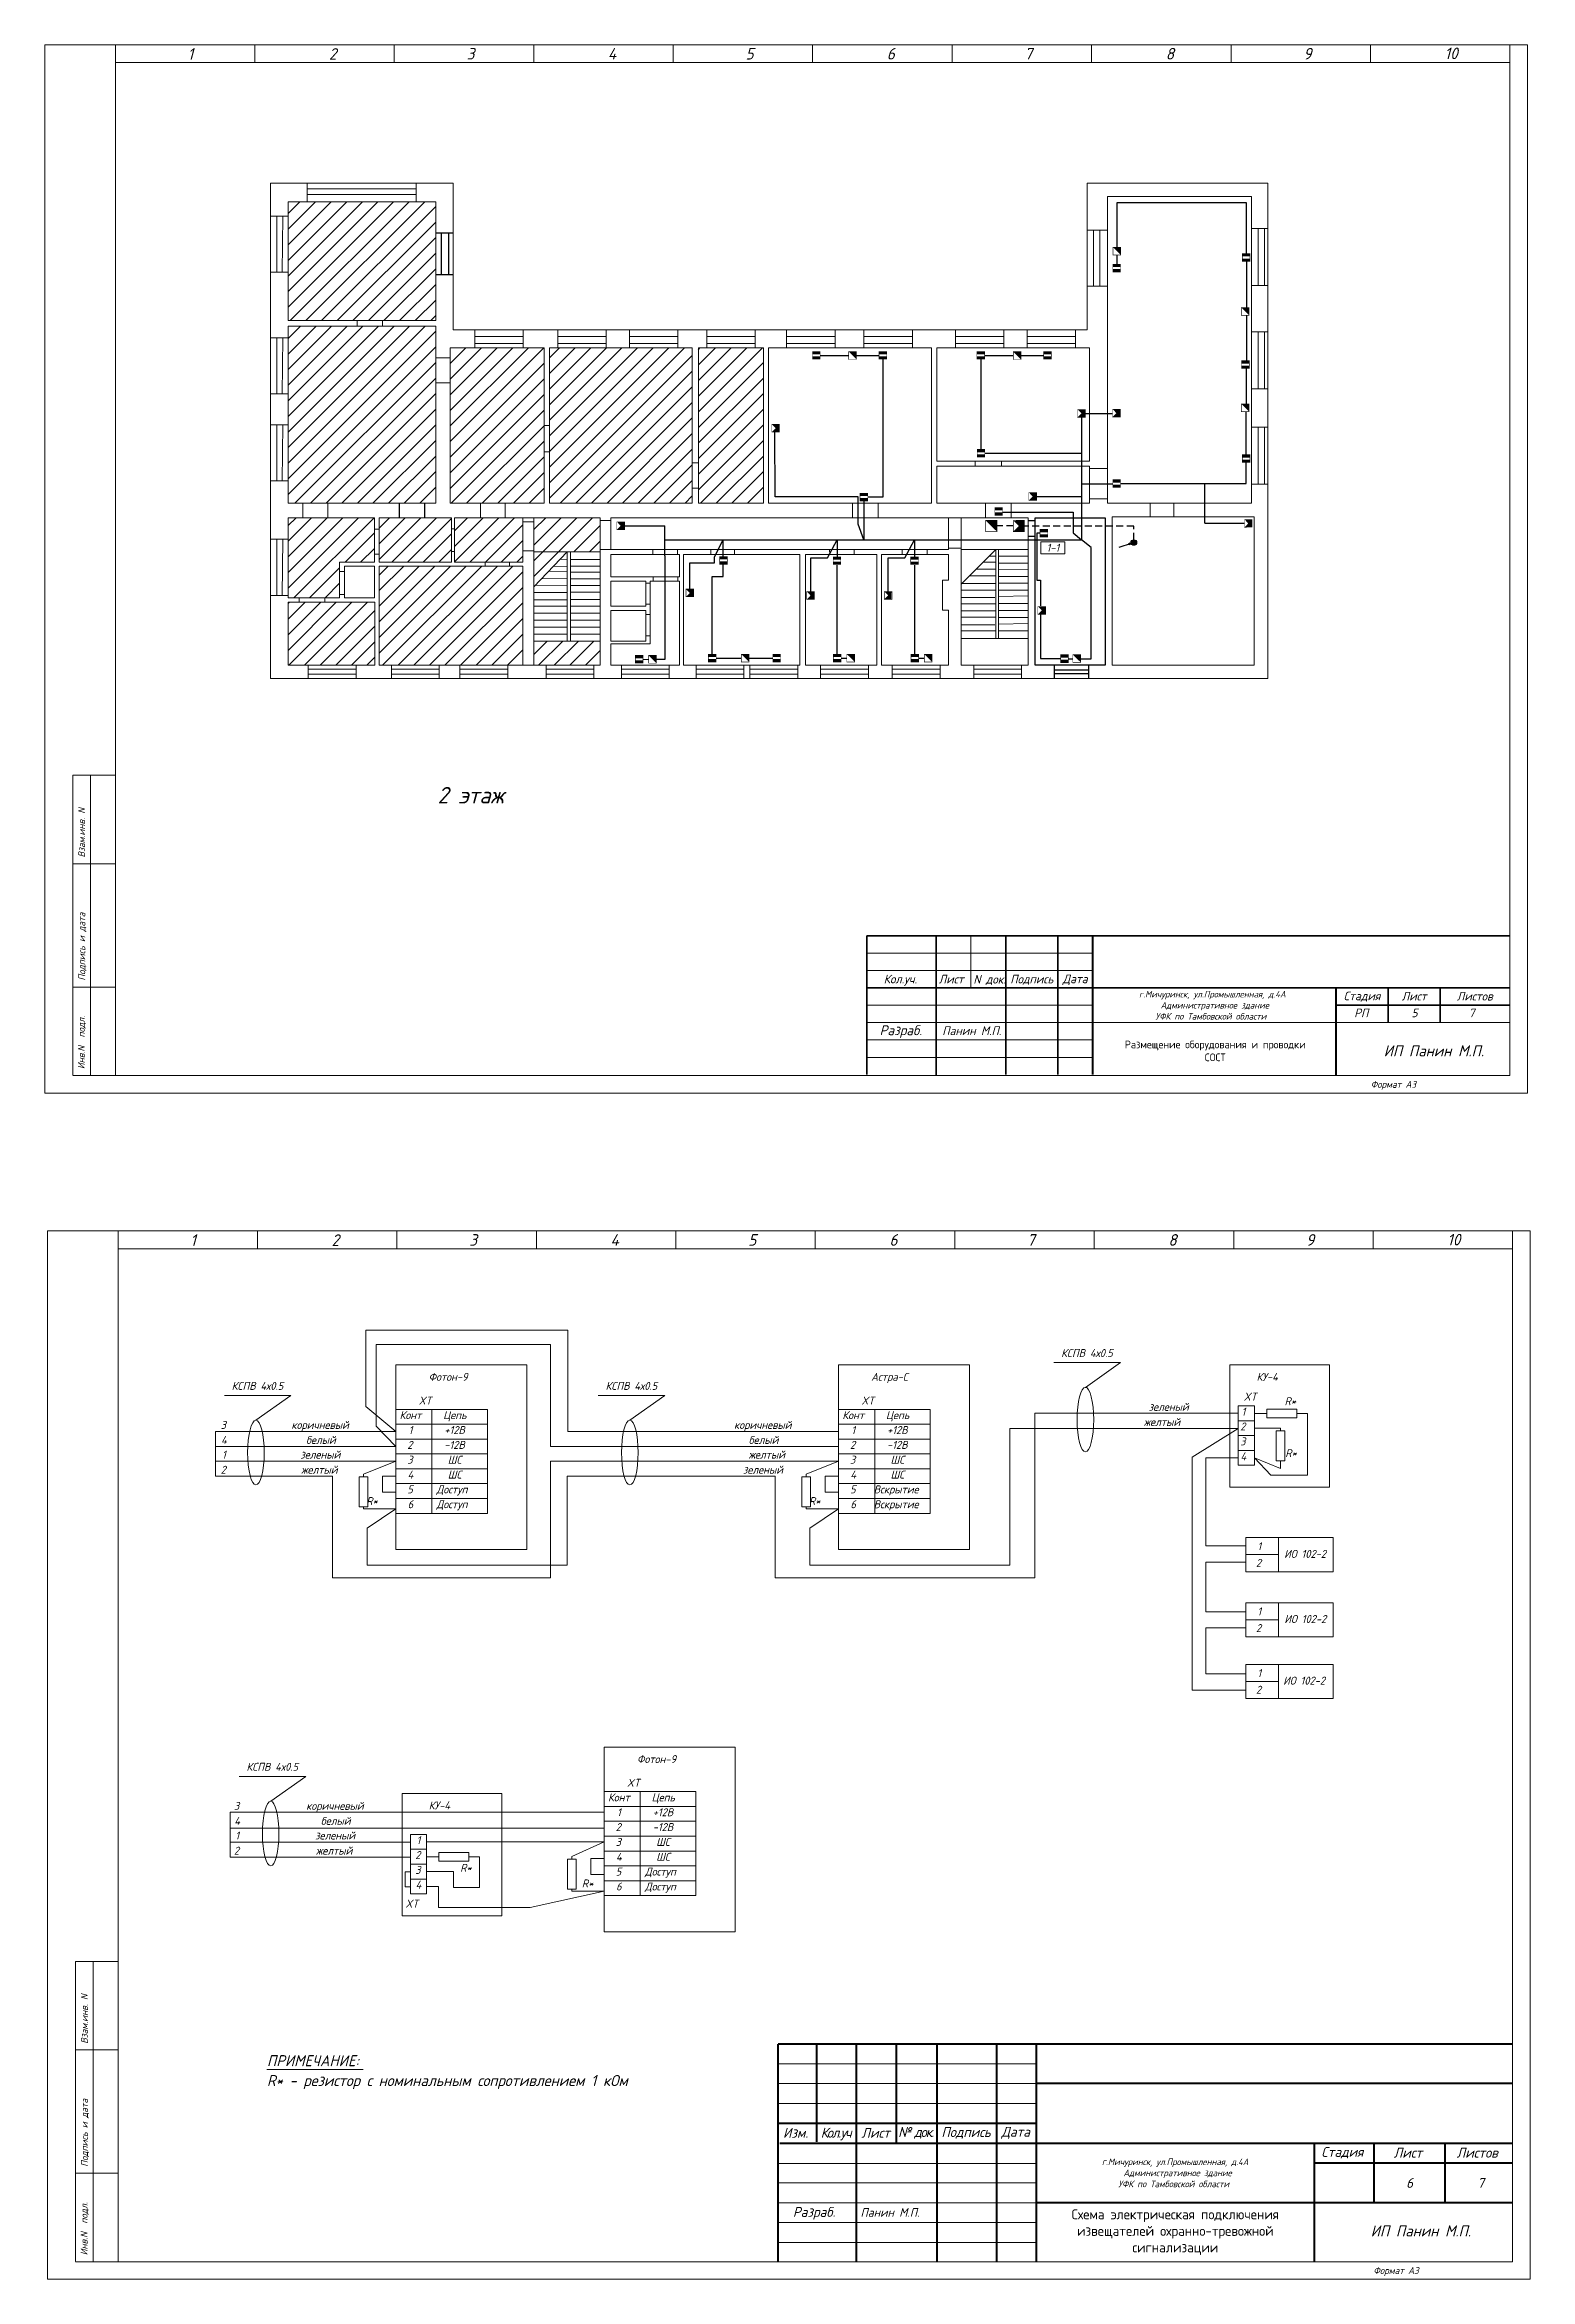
# Model space of a CAD drawing. Header units: inches. Extents: x 859 to 2323, y 393 to 1753.
# Drawn here: x 2185.8 to 2320.5, y 1057.6 to 1260.1 of the extents above; entities that cross this region are included whole.
import ezdxf

# ---------------------------------------------------------------- set-up
doc = ezdxf.new("R2010")
doc.units = ezdxf.units.IN
doc.header["$MEASUREMENT"] = 0
doc.linetypes.add('Caddy_Solid', pattern=[0])
doc.linetypes.add('HIDDEN2', pattern=[4.7625, 3.175, -1.5875])
doc.layers.get('0').transparency = 0.7
for name, color, linetype in [('BLK_12_THHN', 9, 'Continuous'), ('DESC', 7, 'Continuous'), ('LINK', 9, 'Continuous')]:
    doc.layers.add(name, color=color, linetype=linetype)
doc.styles.get("Standard").update_dxf_attribs({"font": 'GOST_Common Italic_0.ttf'})

msp = doc.modelspace()

# ---------------------------------------------------------------- texts
at = {"layer": 'DESC', "lineweight": 13}
for s, height, p in [('1', 1.05, (2198.81, 1258.78)), ('2', 1.05, (2211.61, 1258.78)), ('3', 1.05, (2224.09, 1258.8)), ('4', 1.05, (2236.89, 1258.8)), ('5', 1.05, (2249.37, 1258.8)), ('6', 1.05, (2262.17, 1258.8)), ('7', 1.05, (2274.65, 1258.8)), ('8', 1.05, (2287.45, 1258.8)), ('9', 1.05, (2299.93, 1258.8)), ('10', 1.048, (2312.73, 1258.83)), ('Формат А3', 0.629, (2306.03, 1165.58))]:
    msp.add_text(s, height=height, dxfattribs=at).set_placement(p)
for s, p in [('Взам.инв. N', (2189.51, 1186.46)), ('Подпись и дата', (2189.52, 1175.3)), ('Инв.N  подл.', (2189.48, 1167.28))]:
    msp.add_text(s, height=0.6288, rotation=90, dxfattribs=at).set_placement(p)
at = {"layer": 'DESC', "color": 0, "lineweight": 15}
for s, p in [('Кол.уч.', (2261.89, 1175.05)), ('Лист', (2266.87, 1175.04)), ('N док.', (2270.02, 1175.03)), ('РП', (2304.53, 1171.98)), ('5', (2309.73, 1171.98)), ('7', (2314.91, 1171.98))]:
    msp.add_text(s, height=0.787, dxfattribs=at).set_placement(p)
at = {"layer": 'DESC', "lineweight": 15}
for s, height, p in [('1', 1.05, (2199.05, 1151.25)), ('2', 1.05, (2211.85, 1151.25)), ('3', 1.05, (2224.33, 1151.27)), ('4', 1.05, (2237.13, 1151.27)), ('5', 1.05, (2249.61, 1151.27)), ('6', 1.05, (2262.41, 1151.27)), ('7', 1.05, (2274.89, 1151.27)), ('8', 1.05, (2287.69, 1151.27)), ('9', 1.05, (2300.17, 1151.27)), ('10', 1.048, (2312.97, 1151.3)), ('Формат А3', 0.629, (2306.27, 1058.05))]:
    msp.add_text(s, height=height, dxfattribs=at).set_placement(p)
for s, p in [('Взам.инв. N', (2189.76, 1078.92)), ('Подпись и дата', (2189.76, 1067.77)), ('Инв.N  подл.', (2189.73, 1059.75))]:
    msp.add_text(s, height=0.6288, rotation=90, dxfattribs=at).set_placement(p)
at = {"layer": 'DESC', "color": 0, "insert": (2277.22, 1214.54), "char_height": 0.72, "width": 2.16, "attachment_point": 5}
msp.add_mtext('1-1', dxfattribs=at)
at = {"layer": 'DESC', "color": 0, "lineweight": 15, "attachment_point": 1}
for s, width, heights, insert, char_height in [('\\pi5.66043;2 этаж', 17.9743, [1.74], (2215.79, 1192.86), 1.5), ('\\pi22.78276;г.Мичуринск, ул.Промышленная, д.4А\\P\\pi24.36617; Административное здание \\P\\pi24.27003;УФК по Тамбовской области', 59.1919, [0], (2262.25, 1174.37), 0.6), ('\\pi4.80835;ИП Панин М.П.', 17.9743, [1.74], (2302.4, 1169.44), 1), ('КСПВ 4х0.5', 11.8019, [0.819], (2277.97, 1141.9), 0.72), ('КСПВ 4х0.5', 7.3081, [1.09], (2202.79, 1138.92), 0.72), ('\\pi2.981;Фотон-9', 9.8953, [1.61], (2217.66, 1139.74), 0.72), ('КСПВ 4х0.5', 9.4651, [1.09], (2236.68, 1138.92), 0.72), ('\\pi2.96136;Астра-С', 9.8953, [1.61], (2257.79, 1139.74), 0.72), ('\\pi2.78066;КУ-4', 7.7595, [1.61], (2292.9, 1139.74), 0.72), ('\\pi1.31405;XT', 2.603, [4.06], (2218.43, 1137.59), 0.72), ('\\pi1.31405;XT', 2.603, [4.06], (2258.55, 1137.59), 0.72), ('зеленый', 2.603, [0.786], (2285.9, 1137.02), 0.72), ('\\pi1.17084;1', 2.603, [4.06], (2293.15, 1136.58), 0.72), ('\\pi1.31405;XT', 2.603, [4.06], (2293.21, 1137.95), 0.72), ('\\pi0.80102;R*', 2.603, [4.06], (2297.42, 1137.53), 0.72), ('\\pi1.04621;3', 2.603, [0.786], (2200.75, 1135.38), 0.72), ('\\pi-1.32761;коричневый', 2.603, [0.786], (2209.53, 1135.38), 0.72), ('\\pi0.35132;Конт', 2.603, [4.06], (2217.66, 1136.27), 0.72), ('\\pi1.17084;1', 2.603, [4.06], (2217.66, 1134.92), 0.72), ('\\pi1.02068;Цепь', 4.1599, [4.06], (2220.94, 1136.27), 0.72), ('\\pi1.12649;+12В', 4.1599, [4.06], (2220.94, 1134.92), 0.72), ('\\pi-1.32761;коричневый', 2.603, [0.786], (2249.65, 1135.38), 0.72), ('\\pi0.35132;Конт', 2.603, [4.06], (2257.79, 1136.27), 0.72), ('\\pi1.17084;1', 2.603, [4.06], (2257.79, 1134.92), 0.72), ('\\pi1.02068;Цепь', 4.1599, [4.06], (2261.07, 1136.27), 0.72), ('\\pi1.12649;+12В', 4.1599, [4.06], (2261.07, 1134.92), 0.72), ('\\pi-0.43252;желтый', 2.603, [0.786], (2285.9, 1135.65), 0.72), ('\\pi1.04593;2', 2.603, [4.06], (2293.15, 1135.24), 0.72), ('\\pi1.07921;4', 2.603, [0.786], (2200.75, 1134.02), 0.72), ('\\pi1.17084;1', 2.603, [0.786], (2200.75, 1132.69), 0.72), ('\\pi-0.52088;зеленый', 2.603, [0.786], (2209.53, 1132.69), 0.72), ('белый', 2.603, [0.786], (2209.53, 1134.02), 0.72), ('\\pi1.04593;2', 2.603, [4.06], (2217.66, 1133.57), 0.72), ('\\pi1.12186;-12В', 4.1599, [4.06], (2220.94, 1133.57), 0.72), ('желтый', 2.603, [0.786], (2249.65, 1132.69), 0.72), ('белый', 2.603, [0.786], (2249.65, 1134.02), 0.72), ('\\pi1.04593;2', 2.603, [4.06], (2257.79, 1133.57), 0.72), ('\\pi1.12186;-12В', 4.1599, [4.06], (2261.07, 1133.57), 0.72), ('\\pi1.04621;3', 2.603, [4.06], (2293.15, 1133.89), 0.72), ('\\pi1.07921;4', 2.603, [4.06], (2293.15, 1132.54), 0.72), ('\\pi0.80102;R*', 2.603, [4.06], (2297.48, 1132.82), 0.72), ('\\pi1.04593;2', 2.603, [0.786], (2200.75, 1131.32), 0.72), ('\\pi-0.43252;желтый', 2.603, [0.786], (2209.53, 1131.32), 0.72), ('\\pi1.04621;3', 2.603, [4.06], (2217.66, 1132.23), 0.72), ('\\pi1.07921;4', 2.603, [4.06], (2217.66, 1130.88), 0.72), ('\\pi1.43549;ШС', 4.1599, [4.06], (2220.94, 1132.23), 0.72), ('\\pi1.43549;ШС', 4.1599, [4.06], (2220.94, 1130.88), 0.72), ('\\pi-0.52088;зеленый', 2.603, [0.786], (2249.65, 1131.32), 0.72), ('\\pi1.04621;3', 2.603, [4.06], (2257.79, 1132.23), 0.72), ('\\pi1.07921;4', 2.603, [4.06], (2257.79, 1130.88), 0.72), ('\\pi1.43549;ШС', 4.1599, [4.06], (2261.07, 1132.23), 0.72), ('\\pi1.43549;ШС', 4.1599, [4.06], (2261.07, 1130.88), 0.72), ('\\pi0.80102;R*', 2.603, [4.06], (2214.19, 1128.48), 0.72), ('\\pi1.04839;5', 2.603, [4.06], (2217.66, 1129.54), 0.72), ('\\pi0.41768;Доступ', 4.1599, [4.06], (2220.94, 1129.54), 0.72), ('\\pi0.80102;R*', 2.603, [4.06], (2254.31, 1128.48), 0.72), ('\\pi1.04839;5', 2.603, [4.06], (2257.79, 1129.54), 0.72), ('\\pi-0.08632;Вскрытие', 4.1599, [4.06], (2261.07, 1129.54), 0.72), ('\\pi1.08384;6', 2.603, [4.06], (2217.66, 1128.19), 0.72), ('\\pi0.41768;Доступ', 4.1599, [4.06], (2220.94, 1128.19), 0.72), ('\\pi1.08384;6', 2.603, [4.06], (2257.79, 1128.19), 0.72), ('\\pi-0.08632;Вскрытие', 4.1599, [4.06], (2261.07, 1128.19), 0.72), ('\\pi1.17084;1', 2.603, [4.06], (2294.59, 1124.39), 0.72), ('\\pi1.04593;2', 2.603, [4.06], (2294.58, 1122.87), 0.72), ('\\pi0.27252;ИО 102-2', 4.4347, [3.31], (2297.91, 1123.69), 0.72), ('\\pi1.17084;1', 2.603, [4.06], (2294.59, 1118.48), 0.72), ('\\pi1.04593;2', 2.603, [4.06], (2294.58, 1116.97), 0.72), ('\\pi0.27252;ИО 102-2', 4.4347, [3.31], (2297.93, 1117.79), 0.72), ('\\pi1.17084;1', 2.603, [4.06], (2294.59, 1112.89), 0.72), ('\\pi0.27252;ИО 102-2', 4.4347, [3.31], (2297.82, 1112.2), 0.72), ('\\pi1.04593;2', 2.603, [4.06], (2294.58, 1111.38), 0.72), ('\\pi2.981;Фотон-9', 9.8953, [1.61], (2236.55, 1105.09), 0.72), ('\\pi1.31405;XT', 2.603, [4.06], (2237.31, 1102.94), 0.72), ('\\pi1.04621;3', 2.603, [0.786], (2201.95, 1100.85), 0.72), ('\\pi-1.32761;коричневый', 2.603, [0.786], (2210.87, 1100.85), 0.72), ('\\pi2.78066;КУ-4', 7.7595, [1.61], (2217.87, 1100.89), 0.72), ('\\pi0.35132;Конт', 2.603, [4.06], (2236.55, 1101.62), 0.72), ('\\pi1.17084;1', 2.603, [4.06], (2236.55, 1100.27), 0.72), ('\\pi1.02068;Цепь', 4.1599, [4.06], (2239.83, 1101.62), 0.72), ('\\pi1.12649;+12В', 4.1599, [4.06], (2239.83, 1100.27), 0.72), ('\\pi1.07921;4', 2.603, [0.786], (2201.95, 1099.49), 0.72), ('\\pi1.17084;1', 2.603, [0.786], (2201.95, 1098.16), 0.72), ('\\pi-0.52088;зеленый', 2.603, [0.786], (2210.87, 1098.16), 0.72), ('белый', 2.603, [0.786], (2210.87, 1099.49), 0.72), ('\\pi1.04593;2', 2.603, [4.06], (2236.55, 1098.93), 0.72), ('\\pi1.12186;-12В', 4.1599, [4.06], (2239.83, 1098.93), 0.72), ('\\pi1.04593;2', 2.603, [0.786], (2201.95, 1096.79), 0.72), ('\\pi-0.43252;желтый', 2.603, [0.786], (2210.87, 1096.79), 0.72), ('\\pi1.04593;2', 2.603, [4.06], (2218.38, 1096.39), 0.72), ('\\pi1.17084;1', 2.603, [4.06], (2218.38, 1097.74), 0.72), ('\\pi1.04621;3', 2.603, [4.06], (2236.55, 1097.58), 0.72), ('\\pi1.07921;4', 2.603, [4.06], (2236.55, 1096.23), 0.72), ('\\pi1.43549;ШС', 4.1599, [4.06], (2239.83, 1097.58), 0.72), ('\\pi1.43549;ШС', 4.1599, [4.06], (2239.83, 1096.23), 0.72), ('\\pi1.04621;3', 2.603, [4.06], (2218.38, 1095.04), 0.72), ('\\pi0.80102;R*', 2.603, [4.06], (2222.7, 1095.23), 0.72), ('\\pi1.04839;5', 2.603, [4.06], (2236.55, 1094.89), 0.72), ('\\pi0.41768;Доступ', 4.1599, [4.06], (2239.83, 1094.89), 0.72), ('\\pi1.31405;XT', 2.603, [4.06], (2217.23, 1091.99), 0.72), ('\\pi1.07921;4', 2.603, [4.06], (2218.38, 1093.7), 0.72), ('\\pi0.80102;R*', 2.603, [4.06], (2233.73, 1093.82), 0.72), ('\\pi1.08384;6', 2.603, [4.06], (2236.55, 1093.54), 0.72), ('\\pi0.41768;Доступ', 4.1599, [4.06], (2239.83, 1093.54), 0.72), ('ПРИМЕЧАНИЕ:', 12.0546, [0.819], (2205.99, 1077.89), 1), ('R* - резистор с номинальным сопротивлением 1 кОм', 34.4536, [0.857], (2205.99, 1076.09), 1), ('\\pi22.78276;г.Мичуринск, ул.Промышленная, д.4А\\P\\pi24.36617; Административное здание \\P\\pi24.27003;УФК по Тамбовской области', 59.1919, [0], (2258.88, 1068.52), 0.6)]:
    msp.add_mtext_dynamic_manual_height_columns(s, width=width, gutter_width=1, heights=heights, dxfattribs=dict(at, insert=insert, char_height=char_height))
at = {"layer": 'DESC', "color": 0, "lineweight": 15, "attachment_point": 5}
for s, insert, char_height, width in [('Подпись', (2275.31, 1175.38), 0.787, 4.725), ('Дата', (2279.24, 1175.38), 0.787, 3.15), ('Стадия', (2305.24, 1173.85), 0.787, 4.725), ('Лист', (2309.96, 1173.89), 0.787, 5.67), ('Листов', (2315.46, 1173.89), 0.787, 5.3325), ('Разраб.', (2263.44, 1170.68), 0.9, 7.0924), ('{\\fGOST Common|b0|i0|c204|p34;Размещение оборудования и проводки\\PСОСТ}', (2291.94, 1168.93), 0.7, 25.2), ('Изм.', (2253.9, 1070.85), 0.9, 3.4805), ('{\\T0.85;Кол.уч}', (2257.54, 1070.74), 0.9, 3.6119), ('Лист', (2261.16, 1070.85), 0.9, 3.6273), ('{\\T0.85;№ док.}', (2264.81, 1070.85), 0.9, 3.6803), ('Подпись', (2269.35, 1070.85), 0.9, 5.4), ('Дата', (2273.85, 1070.85), 0.9, 3.6), ('Стадия', (2303.46, 1069.05), 0.9, 5.4), ('Лист', (2309.4, 1069.05), 0.9, 6.48), ('Листов', (2315.68, 1069.05), 0.9, 6.0943), ('6', (2309.55, 1066.31), 0.9, 6.4543), ('7', (2316, 1066.31), 0.9, 6.4543), ('Разраб.', (2255.58, 1063.56), 0.9, 7.0924)]:
    msp.add_mtext(s, dxfattribs=dict(at, insert=insert, char_height=char_height, width=width))
at = {"layer": 'DESC', "lineweight": 15, "attachment_point": 5}
for s, insert, char_height, width in [('Панин М.П.', (2269.87, 1170.76), 0.787, 6.3), ('Панин М.П.', (2262.46, 1063.63), 0.787, 6.3), ('{\\fGOST Common|b0|i0|c204|p34;Схема электрическая подключения извещателей охранно-тревожной сигнализации}', (2288.32, 1061.84), 0.9, 25.2)]:
    msp.add_mtext(s, dxfattribs=dict(at, insert=insert, char_height=char_height, width=width))
at = {"layer": 'DESC', "color": 0, "lineweight": 15}
note = msp.add_mtext_dynamic_manual_height_columns('КСПВ ', width=4.7916, gutter_width=1, heights=[0.819, 0], dxfattribs=dict(at, insert=(2204.13, 1104.39), char_height=0.72, attachment_point=1))
for column, words in zip(note.columns.linked_columns, ['4х0.5']):
    column.text = words
at = {"layer": 'DESC', "lineweight": 15, "insert": (2301.22, 1062.46), "char_height": 1, "attachment_point": 1}
msp.add_mtext_dynamic_manual_height_columns('\\pi4.80835;ИП Панин М.П.', width=17.9743, gutter_width=1, heights=[1.74], dxfattribs=at)

# ---------------------------------------------------------------- blocks, each defined once
blk = doc.blocks.new('Объем')
at = {"const_width": 0.2}
blk.add_lwpolyline([(0, 0), (0, 3), (3, 3), (3, 0)], close=True, dxfattribs=at)
for points in [[(0.21, 2.94), (0.21, 0.09)], [(0.41, 2.94), (0.41, 0.09)], [(0.61, 2.94), (0.61, 0.09)], [(0.8, 2.94), (0.8, 0.09)], [(1.01, 2.94), (1.01, 0.09)], [(1.21, 2.94), (1.21, 0.09)], [(1.39, 1.52), (2.81, 2.97)], [(1.39, 2.94), (1.39, 0.09)], [(1.39, 1.48), (2.82, 0.03)], [(1.56, 2.93), (1.56, 1.76)], [(1.56, 0.09), (1.56, 1.25)], [(1.74, 0.06), (1.74, 1.05)], [(1.76, 2.94), (1.76, 1.94)], [(1.94, 2.95), (1.94, 2.15)], [(1.94, 0.06), (1.94, 0.87)], [(2.13, 2.93), (2.13, 2.33)], [(2.13, 0.05), (2.13, 0.66)], [(2.3, 2.93), (2.3, 2.52)], [(2.31, 0.06), (2.31, 0.48)], [(2.49, 2.94), (2.49, 2.7)], [(2.49, 0.07), (2.49, 0.29)]]:
    blk.add_lwpolyline(points, dxfattribs=at)
blk = doc.blocks.new('Звуковой')
blk.add_lwpolyline([(0.1, 2.9, 0, 4, 0), (1.5, 1.51, 4, 4, 0)], format="xyseb")
at = {"const_width": 0.2}
blk.add_lwpolyline([(0, 0), (0, 3), (3, 3), (3, 0)], close=True, dxfattribs=at)

# ---------------------------------------------------------------- hatches: boundary and pattern name
at = {"layer": 'BLK_12_THHN'}
h = msp.add_hatch(color=0, dxfattribs=at)
h.dxf.hatch_style = 1
h.paths.add_polyline_path([(2284.32, 1214.94), (2284.15, 1214.88), (2284.18, 1214.8)])
h.paths.add_polyline_path([(2284.13, 1214.96), (2284.15, 1214.88), (2284.32, 1214.94)])
h = msp.add_hatch(color=0, dxfattribs=at)
h.dxf.hatch_style = 1
h.paths.add_polyline_path([(2284.81, 1215.01, 1), (2284.31, 1215.01, 1)])
at = {"layer": 'DESC', "lineweight": 15}
h = msp.add_hatch(color=0, dxfattribs=at)
h.dxf.hatch_style = 1
h.paths.add_polyline_path([(2282.65, 1239.8), (2282.65, 1239.53), (2283.35, 1239.53), (2283.35, 1239.8)])
h.paths.add_polyline_path([(2283.35, 1239.98), (2283.35, 1240.24), (2282.65, 1240.24), (2282.65, 1239.98)])
h = msp.add_hatch(color=0, dxfattribs=at)
h.dxf.hatch_style = 1
h.paths.add_polyline_path([(2294.39, 1240.76), (2294.39, 1240.5), (2295.09, 1240.5), (2295.09, 1240.76)])
h.paths.add_polyline_path([(2295.09, 1240.95), (2295.09, 1241.21), (2294.39, 1241.21), (2294.39, 1240.95)])
h = msp.add_hatch(color=0, dxfattribs=at)
h.dxf.hatch_style = 1
h.paths.add_polyline_path([(2255.43, 1231.89), (2255.43, 1231.63), (2256.13, 1231.63), (2256.13, 1231.89)])
h.paths.add_polyline_path([(2256.13, 1232.07), (2256.13, 1232.33), (2255.43, 1232.33), (2255.43, 1232.07)])
h = msp.add_hatch(color=0, dxfattribs=at)
h.dxf.hatch_style = 1
h.paths.add_polyline_path([(2261.47, 1231.89), (2261.47, 1231.63), (2262.17, 1231.63), (2262.17, 1231.89)])
h.paths.add_polyline_path([(2262.17, 1232.07), (2262.17, 1232.33), (2261.47, 1232.33), (2261.47, 1232.07)])
h = msp.add_hatch(color=0, dxfattribs=at)
h.dxf.hatch_style = 1
h.paths.add_polyline_path([(2270.33, 1231.89), (2270.33, 1231.63), (2271.04, 1231.63), (2271.04, 1231.89)])
h.paths.add_polyline_path([(2271.04, 1232.07), (2271.04, 1232.33), (2270.33, 1232.33), (2270.33, 1232.07)])
h = msp.add_hatch(color=0, dxfattribs=at)
h.dxf.hatch_style = 1
h.paths.add_polyline_path([(2276.38, 1231.89), (2276.38, 1231.63), (2277.08, 1231.63), (2277.08, 1231.89)])
h.paths.add_polyline_path([(2277.08, 1232.07), (2277.08, 1232.33), (2276.38, 1232.33), (2276.38, 1232.07)])
h = msp.add_hatch(color=0, dxfattribs=at)
h.dxf.hatch_style = 1
h.paths.add_polyline_path([(2294.32, 1231.05), (2294.32, 1230.79), (2295.03, 1230.79), (2295.03, 1231.05)])
h.paths.add_polyline_path([(2295.03, 1231.24), (2295.03, 1231.5), (2294.32, 1231.5), (2294.32, 1231.24)])
h = msp.add_hatch(color=0, dxfattribs=at)
h.dxf.hatch_style = 1
h.paths.add_polyline_path([(2270.36, 1223.02), (2270.36, 1222.76), (2271.06, 1222.76), (2271.06, 1223.02)])
h.paths.add_polyline_path([(2271.06, 1223.2), (2271.06, 1223.47), (2270.36, 1223.47), (2270.36, 1223.2)])
h = msp.add_hatch(color=0, dxfattribs=at)
h.dxf.hatch_style = 1
h.paths.add_polyline_path([(2294.39, 1222.54), (2294.39, 1222.28), (2295.09, 1222.28), (2295.09, 1222.54)])
h.paths.add_polyline_path([(2295.09, 1222.72), (2295.09, 1222.98), (2294.39, 1222.98), (2294.39, 1222.72)])
h = msp.add_hatch(color=0, dxfattribs=at)
h.dxf.hatch_style = 1
h.paths.add_polyline_path([(2259.74, 1219.04), (2259.74, 1218.78), (2260.45, 1218.78), (2260.45, 1219.04)])
h.paths.add_polyline_path([(2260.45, 1219.22), (2260.45, 1219.49), (2259.74, 1219.49), (2259.74, 1219.22)])
h = msp.add_hatch(color=0, dxfattribs=at)
h.dxf.hatch_style = 1
h.paths.add_polyline_path([(2282.65, 1220.26), (2282.65, 1220), (2283.35, 1220), (2283.35, 1220.26)])
h.paths.add_polyline_path([(2283.35, 1220.44), (2283.35, 1220.71), (2282.65, 1220.71), (2282.65, 1220.44)])
h = msp.add_hatch(color=0, dxfattribs=at)
h.dxf.hatch_style = 1
h.paths.add_polyline_path([(2271.96, 1217.74), (2271.96, 1217.48), (2272.66, 1217.48), (2272.66, 1217.74)])
h.paths.add_polyline_path([(2272.66, 1217.93), (2272.66, 1218.19), (2271.96, 1218.19), (2271.96, 1217.93)])
h = msp.add_hatch(color=0, dxfattribs=at)
h.dxf.hatch_style = 1
h.paths.add_polyline_path([(2276.05, 1215.76), (2276.05, 1215.5), (2276.76, 1215.5), (2276.76, 1215.76)])
h.paths.add_polyline_path([(2276.76, 1215.94), (2276.76, 1216.21), (2276.05, 1216.21), (2276.05, 1215.94)])
h = msp.add_hatch(color=0, dxfattribs=at)
h.dxf.hatch_style = 1
h.paths.add_polyline_path([(2247.02, 1213.3), (2247.02, 1213.04), (2247.72, 1213.04), (2247.72, 1213.3)])
h.paths.add_polyline_path([(2247.72, 1213.48), (2247.72, 1213.75), (2247.02, 1213.75), (2247.02, 1213.48)])
h = msp.add_hatch(color=0, dxfattribs=at)
h.dxf.hatch_style = 1
h.paths.add_polyline_path([(2257.31, 1213.28), (2257.31, 1213.02), (2258.01, 1213.02), (2258.01, 1213.28)])
h.paths.add_polyline_path([(2258.01, 1213.46), (2258.01, 1213.72), (2257.31, 1213.72), (2257.31, 1213.46)])
h = msp.add_hatch(color=0, dxfattribs=at)
h.dxf.hatch_style = 1
h.paths.add_polyline_path([(2264.33, 1213.28), (2264.33, 1213.02), (2265.04, 1213.02), (2265.04, 1213.28)])
h.paths.add_polyline_path([(2265.04, 1213.46), (2265.04, 1213.72), (2264.33, 1213.72), (2264.33, 1213.46)])
h = msp.add_hatch(color=0, dxfattribs=at)
h.dxf.hatch_style = 1
h.paths.add_polyline_path([(2239.37, 1204.34), (2239.37, 1204.08), (2240.07, 1204.08), (2240.07, 1204.34)])
h.paths.add_polyline_path([(2240.07, 1204.52), (2240.07, 1204.78), (2239.37, 1204.78), (2239.37, 1204.52)])
h = msp.add_hatch(color=0, dxfattribs=at)
h.dxf.hatch_style = 1
h.paths.add_polyline_path([(2246, 1204.45), (2246, 1204.19), (2246.71, 1204.19), (2246.71, 1204.45)])
h.paths.add_polyline_path([(2246.71, 1204.63), (2246.71, 1204.9), (2246, 1204.9), (2246, 1204.63)])
h = msp.add_hatch(color=0, dxfattribs=at)
h.dxf.hatch_style = 1
h.paths.add_polyline_path([(2251.84, 1204.45), (2251.84, 1204.19), (2252.54, 1204.19), (2252.54, 1204.45)])
h.paths.add_polyline_path([(2252.54, 1204.63), (2252.54, 1204.9), (2251.84, 1204.9), (2251.84, 1204.63)])
h = msp.add_hatch(color=0, dxfattribs=at)
h.dxf.hatch_style = 1
h.paths.add_polyline_path([(2257.33, 1204.45), (2257.33, 1204.19), (2258.03, 1204.19), (2258.03, 1204.45)])
h.paths.add_polyline_path([(2258.03, 1204.63), (2258.03, 1204.9), (2257.33, 1204.9), (2257.33, 1204.63)])
h = msp.add_hatch(color=0, dxfattribs=at)
h.dxf.hatch_style = 1
h.paths.add_polyline_path([(2264.36, 1204.45), (2264.36, 1204.19), (2265.06, 1204.19), (2265.06, 1204.45)])
h.paths.add_polyline_path([(2265.06, 1204.63), (2265.06, 1204.9), (2264.36, 1204.9), (2264.36, 1204.63)])
h = msp.add_hatch(color=0, dxfattribs=at)
h.dxf.hatch_style = 1
h.paths.add_polyline_path([(2277.92, 1204.4), (2277.92, 1204.13), (2278.63, 1204.13), (2278.63, 1204.4)])
h.paths.add_polyline_path([(2278.63, 1204.58), (2278.63, 1204.84), (2277.92, 1204.84), (2277.92, 1204.58)])
at = {"layer": 'LINK'}
h = msp.add_hatch(dxfattribs=at)
h.set_pattern_fill('ANSI31', color=0, scale=8)
h.paths.add_polyline_path([(2250.99, 1232.66), (2245.1, 1232.66), (2245.1, 1218.58), (2250.99, 1218.58)])
h.paths.add_polyline_path([(2244.54, 1232.66), (2231.6, 1232.66), (2231.6, 1218.58), (2244.54, 1218.58)])
h.paths.add_polyline_path([(2231.11, 1232.66), (2222.6, 1232.66), (2222.6, 1218.58), (2231.11, 1218.58)])
h.paths.add_polyline_path([(2221.29, 1234.63), (2207.91, 1234.63), (2207.91, 1218.58), (2221.29, 1218.58)])
h.paths.add_polyline_path([(2221.29, 1245.9), (2207.91, 1245.9), (2207.91, 1235.13), (2221.29, 1235.13)])
h.paths.add_polyline_path([(2215.73, 1217.26), (2207.91, 1217.26), (2207.91, 1209.99), (2212.58, 1209.99), (2212.58, 1213.22), (2215.73, 1213.22)])
h.paths.add_polyline_path([(2215.77, 1209.6), (2207.91, 1209.6), (2207.91, 1203.89), (2215.77, 1203.89)])
h.paths.add_polyline_path([(2229.18, 1212.88), (2216.16, 1212.88), (2216.16, 1203.89), (2229.18, 1203.89)])
h.paths.add_polyline_path([(2222.71, 1217.26), (2216.16, 1217.26), (2216.16, 1213.22), (2222.71, 1213.22)])
h.paths.add_polyline_path([(2229.18, 1217.26), (2223, 1217.26), (2223, 1213.22), (2229.18, 1213.22)])
h.paths.add_polyline_path([(2236.2, 1217.26), (2230.18, 1217.26), (2230.18, 1214.17), (2236.2, 1214.17)])
h.paths.add_polyline_path([(2236.2, 1206.08), (2230.18, 1206.08), (2230.18, 1203.89), (2236.2, 1203.89)])
h.paths.add_polyline_path([(2233.19, 1214.17), (2230.18, 1214.17), (2230.18, 1211)])

# ---------------------------------------------------------------- linework, layer by layer
at = {"layer": 'BLK_12_THHN', "color": 0, "lineweight": 15}
for p, q in [((2206.31, 1247.58), (2222.87, 1247.58)), ((2206.31, 1202.7), (2206.31, 1247.58)), ((2207.91, 1245.9), (2221.29, 1245.9)), ((2207.91, 1235.13), (2207.91, 1245.9)), ((2209.63, 1247.58), (2209.63, 1245.9)), ((2209.63, 1247.09), (2219.51, 1247.09)), ((2209.63, 1246.56), (2219.51, 1246.56)), ((2219.51, 1247.58), (2219.51, 1245.9)), ((2221.29, 1245.9), (2221.29, 1235.13)), ((2222.87, 1247.58), (2222.87, 1234.29)), ((2280.32, 1234.29), (2280.32, 1247.58)), ((2280.32, 1247.58), (2296.71, 1247.58)), ((2282.16, 1218.58), (2282.16, 1246.39)), ((2282.16, 1246.39), (2295.23, 1246.39)), ((2295.23, 1246.39), (2295.23, 1218.58)), ((2296.71, 1247.58), (2296.71, 1202.7)), ((2206.31, 1244.61), (2207.91, 1244.61)), ((2206.89, 1244.61), (2206.89, 1239.52)), ((2207.43, 1244.61), (2207.37, 1239.52)), ((2280.32, 1243.34), (2282.16, 1243.34)), ((2280.9, 1243.34), (2280.9, 1238.25)), ((2281.47, 1243.34), (2281.47, 1238.25)), ((2295.23, 1243.48), (2296.71, 1243.48)), ((2295.83, 1243.48), (2295.83, 1238.32)), ((2296.39, 1243.48), (2296.39, 1238.32)), ((2206.31, 1239.52), (2207.91, 1239.52)), ((2280.32, 1238.25), (2282.16, 1238.25)), ((2295.23, 1238.32), (2296.71, 1238.32)), ((2221.29, 1235.13), (2207.91, 1235.13)), ((2207.91, 1234.63), (2221.29, 1234.63)), ((2207.91, 1218.58), (2207.91, 1234.63)), ((2214.18, 1235.13), (2214.18, 1234.63)), ((2216.47, 1235.13), (2216.47, 1234.63)), ((2221.29, 1234.63), (2221.29, 1218.58)), ((2222.87, 1234.29), (2280.32, 1234.29)), ((2224.82, 1234.29), (2224.82, 1232.66)), ((2224.82, 1233.7), (2229.22, 1233.7)), ((2229.22, 1234.29), (2229.22, 1232.66)), ((2232.35, 1234.29), (2232.35, 1232.66)), ((2232.35, 1233.7), (2236.74, 1233.7)), ((2236.74, 1234.29), (2236.74, 1232.66)), ((2238.84, 1234.29), (2238.84, 1232.66)), ((2238.84, 1233.7), (2243.23, 1233.7)), ((2243.23, 1234.29), (2243.23, 1232.66)), ((2245.85, 1234.29), (2245.85, 1232.66)), ((2245.85, 1233.7), (2250.24, 1233.7)), ((2250.24, 1234.29), (2250.24, 1232.66)), ((2253.09, 1234.29), (2253.09, 1232.66)), ((2253.09, 1233.7), (2257.48, 1233.7)), ((2257.48, 1234.29), (2257.48, 1232.66)), ((2260.09, 1234.29), (2260.09, 1232.66)), ((2260.09, 1233.7), (2264.49, 1233.7)), ((2264.49, 1234.29), (2264.49, 1232.66)), ((2268.39, 1234.29), (2268.39, 1232.66)), ((2268.39, 1233.7), (2272.78, 1233.7)), ((2272.78, 1234.29), (2272.78, 1232.66)), ((2274.89, 1234.29), (2274.89, 1232.66)), ((2274.89, 1233.7), (2279.28, 1233.7)), ((2279.28, 1234.29), (2279.28, 1232.66)), ((2295.23, 1234.1), (2296.71, 1234.1)), ((2295.83, 1234.1), (2295.83, 1228.94)), ((2296.39, 1234.1), (2296.39, 1228.94)), ((2206.31, 1233.58), (2207.91, 1233.58)), ((2206.89, 1233.58), (2206.89, 1228.49)), ((2207.43, 1233.58), (2207.37, 1228.49)), ((2221.29, 1231.76), (2222.6, 1231.76)), ((2222.6, 1232.66), (2231.11, 1232.66)), ((2222.6, 1218.58), (2222.6, 1232.66)), ((2224.82, 1233.05), (2229.22, 1233.05)), ((2231.11, 1232.66), (2231.11, 1218.58)), ((2231.6, 1232.66), (2244.54, 1232.66)), ((2231.6, 1218.58), (2231.6, 1232.66)), ((2232.35, 1233.05), (2236.74, 1233.05)), ((2238.84, 1233.05), (2243.23, 1233.05)), ((2244.54, 1232.66), (2244.54, 1218.58)), ((2245.1, 1232.66), (2250.99, 1232.66)), ((2245.1, 1218.58), (2245.1, 1232.66)), ((2245.85, 1233.05), (2250.24, 1233.05)), ((2250.99, 1232.66), (2250.99, 1218.58)), ((2251.45, 1232.66), (2266.21, 1232.66)), ((2251.45, 1218.58), (2251.45, 1232.66)), ((2253.09, 1233.05), (2257.48, 1233.05)), ((2260.09, 1233.05), (2264.49, 1233.05)), ((2266.21, 1232.66), (2266.21, 1218.58)), ((2266.7, 1232.66), (2280.53, 1232.66)), ((2266.7, 1222.4), (2266.7, 1232.66)), ((2268.39, 1233.05), (2272.78, 1233.05)), ((2274.89, 1233.05), (2279.28, 1233.05)), ((2280.53, 1232.66), (2280.53, 1222.4)), ((2206.31, 1228.49), (2207.91, 1228.49)), ((2221.29, 1229.48), (2222.6, 1229.48)), ((2295.23, 1228.94), (2296.71, 1228.94)), ((2206.31, 1225.69), (2207.91, 1225.69)), ((2206.89, 1225.69), (2206.89, 1220.6)), ((2207.43, 1225.69), (2207.37, 1220.6)), ((2231.11, 1225.62), (2231.6, 1225.62)), ((2295.23, 1225.47), (2296.71, 1225.47)), ((2295.83, 1225.47), (2295.83, 1220.31)), ((2296.39, 1225.47), (2296.39, 1220.31)), ((2231.11, 1223.25), (2231.6, 1223.25)), ((2244.54, 1222.23), (2245.1, 1222.23)), ((2280.53, 1222.4), (2266.7, 1222.4)), ((2266.7, 1221.94), (2280.53, 1221.94)), ((2266.7, 1218.58), (2266.7, 1221.94)), ((2270.19, 1222.4), (2270.19, 1221.94)), ((2272.57, 1222.4), (2272.57, 1221.94)), ((2280.53, 1221.94), (2280.53, 1218.58)), ((2280.53, 1221.72), (2282.16, 1221.72)), ((2206.31, 1220.6), (2207.91, 1220.6)), ((2244.54, 1219.95), (2245.1, 1219.95)), ((2295.23, 1220.31), (2296.71, 1220.31)), ((2221.29, 1218.58), (2207.91, 1218.58)), ((2209.25, 1218.58), (2209.25, 1217.26)), ((2211.51, 1218.58), (2211.51, 1217.26)), ((2231.11, 1218.58), (2222.6, 1218.58)), ((2225.34, 1218.58), (2225.34, 1217.26)), ((2227.59, 1218.58), (2227.59, 1217.26)), ((2244.54, 1218.58), (2231.6, 1218.58)), ((2250.99, 1218.58), (2245.1, 1218.58)), ((2266.21, 1218.58), (2251.45, 1218.58)), ((2259.07, 1218.58), (2259.07, 1217.26)), ((2261.4, 1218.58), (2261.4, 1217.26)), ((2280.53, 1218.58), (2266.7, 1218.58)), ((2271.13, 1218.58), (2271.13, 1217.26)), ((2273.45, 1218.58), (2273.45, 1217.26)), ((2280.53, 1218.96), (2282.16, 1218.96)), ((2295.23, 1218.58), (2282.16, 1218.58)), ((2286.05, 1218.58), (2286.05, 1217.34)), ((2288.18, 1218.58), (2288.18, 1217.34)), ((2207.91, 1217.26), (2215.73, 1217.26)), ((2207.91, 1209.99), (2207.91, 1217.26)), ((2215.73, 1217.26), (2215.73, 1213.22)), ((2215.73, 1216.23), (2216.16, 1216.23)), ((2216.16, 1217.26), (2222.71, 1217.26)), ((2216.16, 1213.22), (2216.16, 1217.26)), ((2222.71, 1217.26), (2222.71, 1213.22)), ((2222.71, 1216.26), (2223, 1216.26)), ((2223, 1217.26), (2229.18, 1217.26)), ((2223, 1213.22), (2223, 1217.26)), ((2229.18, 1217.26), (2229.18, 1213.22)), ((2229.18, 1217.26), (2236.2, 1217.26)), ((2229.18, 1216.9), (2230.18, 1216.9)), ((2230.18, 1217.26), (2230.18, 1203.89)), ((2236.2, 1217.26), (2236.2, 1203.89)), ((2236.2, 1217.02), (2237.17, 1217.02)), ((2237.17, 1217.26), (2267.77, 1217.26)), ((2237.17, 1214.39), (2237.17, 1217.26)), ((2267.77, 1217.26), (2267.77, 1214.39)), ((2267.77, 1217.26), (2268.9, 1217.26)), ((2268.9, 1217.26), (2274.99, 1217.26)), ((2268.9, 1203.89), (2268.9, 1217.26)), ((2274.99, 1217.26), (2274.99, 1203.89)), ((2274.99, 1217.23), (2274.99, 1217.23)), ((2282.6, 1217.34), (2295.47, 1217.34)), ((2282.6, 1203.89), (2282.6, 1217.34)), ((2295.47, 1217.34), (2295.47, 1203.89)), ((2206.31, 1215.31), (2207.91, 1215.31)), ((2206.89, 1215.31), (2206.89, 1210.22)), ((2207.43, 1215.31), (2207.37, 1210.22)), ((2215.73, 1213.96), (2216.16, 1213.96)), ((2222.71, 1214.19), (2223, 1214.19)), ((2229.18, 1214.26), (2230.18, 1214.26)), ((2230.18, 1214.17), (2236.2, 1214.17)), ((2233.19, 1214.17), (2230.18, 1211)), ((2233.19, 1213.49), (2232.56, 1213.51)), ((2233.19, 1214.17), (2233.19, 1206.08)), ((2233.49, 1214.17), (2233.49, 1206.08)), ((2233.49, 1213.49), (2236.2, 1213.49)), ((2237.17, 1214.39), (2236.2, 1214.39)), ((2267.77, 1214.39), (2237.17, 1214.39)), ((2237.17, 1213.93), (2243.39, 1213.93)), ((2237.17, 1211.9), (2237.17, 1213.93)), ((2240.96, 1214.39), (2240.96, 1213.93)), ((2243.2, 1214.39), (2243.2, 1213.93)), ((2243.39, 1213.93), (2243.39, 1211.9)), ((2243.73, 1213.93), (2254.3, 1213.93)), ((2243.73, 1203.89), (2243.73, 1213.93)), ((2246.22, 1214.39), (2246.22, 1213.93)), ((2248.38, 1214.39), (2248.38, 1213.93)), ((2254.3, 1213.93), (2254.3, 1203.89)), ((2254.79, 1213.93), (2261.27, 1213.93)), ((2254.79, 1203.89), (2254.79, 1213.93)), ((2256.99, 1214.39), (2257.02, 1213.93)), ((2259.2, 1214.39), (2259.2, 1213.93)), ((2261.27, 1213.93), (2261.27, 1203.89)), ((2261.7, 1213.93), (2267.77, 1213.93)), ((2261.7, 1203.89), (2261.7, 1213.93)), ((2263.57, 1214.39), (2263.57, 1213.93)), ((2265.83, 1214.39), (2265.83, 1213.93)), ((2267.77, 1214.51), (2268.9, 1214.51)), ((2267.77, 1213.93), (2267.77, 1211.61)), ((2268.9, 1214.38), (2274.99, 1214.38)), ((2272.04, 1214.38), (2268.9, 1211.24)), ((2271.45, 1213.79), (2272.04, 1213.79)), ((2272.04, 1214.38), (2272.04, 1206.31)), ((2272.3, 1214.38), (2272.3, 1206.31)), ((2272.3, 1213.77), (2274.99, 1213.77)), ((2215.73, 1213.22), (2212.58, 1213.22)), ((2212.58, 1213.22), (2212.58, 1209.99)), ((2212.58, 1212.38), (2213.01, 1212.38)), ((2213.01, 1212.88), (2215.73, 1212.88)), ((2213.01, 1210), (2213.01, 1212.88)), ((2215.73, 1212.88), (2215.73, 1210)), ((2222.71, 1213.22), (2216.16, 1213.22)), ((2216.16, 1212.88), (2229.18, 1212.88)), ((2216.16, 1203.89), (2216.16, 1212.88)), ((2229.18, 1213.22), (2223, 1213.22)), ((2225.78, 1213.22), (2225.78, 1212.88)), ((2227.96, 1213.22), (2227.96, 1212.88)), ((2229.18, 1212.88), (2229.18, 1203.89)), ((2233.19, 1211.73), (2230.88, 1211.74)), ((2233.19, 1212.36), (2231.53, 1212.42)), ((2233.19, 1212.86), (2231.94, 1212.85)), ((2233.49, 1212.88), (2236.2, 1212.88)), ((2233.49, 1212.34), (2236.2, 1212.34)), ((2233.49, 1211.73), (2236.2, 1211.73)), ((2243.39, 1211.9), (2237.17, 1211.9)), ((2237.17, 1211.51), (2240.34, 1211.51)), ((2237.17, 1209.24), (2237.17, 1211.51)), ((2240.34, 1211.51), (2240.34, 1209.24)), ((2240.72, 1211.51), (2243.39, 1211.51)), ((2240.72, 1205.84), (2240.72, 1211.51)), ((2240.98, 1211.9), (2240.98, 1211.51)), ((2243.22, 1211.9), (2243.22, 1211.51)), ((2243.39, 1211.51), (2243.39, 1203.89)), ((2267.77, 1211.61), (2267.23, 1211.61)), ((2267.23, 1211.61), (2267.23, 1208.89)), ((2269.64, 1211.98), (2272.04, 1211.98)), ((2270.28, 1212.61), (2272.04, 1212.61)), ((2270.9, 1213.24), (2270.9, 1213.24)), ((2270.9, 1213.24), (2272.04, 1213.24)), ((2272.3, 1213.14), (2274.99, 1213.14)), ((2272.3, 1212.54), (2274.99, 1212.6)), ((2272.3, 1211.92), (2274.99, 1211.92)), ((2206.31, 1210.22), (2207.91, 1210.22)), ((2212.58, 1209.99), (2207.91, 1209.99)), ((2207.91, 1209.6), (2215.77, 1209.6)), ((2207.91, 1203.89), (2207.91, 1209.6)), ((2208.92, 1209.99), (2208.92, 1209.6)), ((2211.24, 1209.99), (2211.24, 1209.6)), ((2212.58, 1210.3), (2213.01, 1210.3)), ((2215.73, 1210), (2213.01, 1210)), ((2215.77, 1209.6), (2215.77, 1203.89)), ((2233.19, 1210.48), (2230.18, 1210.48)), ((2233.19, 1209.83), (2230.18, 1209.83)), ((2233.19, 1211.13), (2230.31, 1211.14)), ((2233.49, 1211.11), (2236.2, 1211.11)), ((2233.49, 1210.5), (2236.2, 1210.5)), ((2233.49, 1209.85), (2236.2, 1209.85)), ((2240.34, 1211.34), (2240.72, 1211.34)), ((2240.34, 1209.44), (2240.72, 1209.44)), ((2268.88, 1210.03), (2271.96, 1210.03)), ((2268.96, 1211.3), (2272.04, 1211.3)), ((2268.96, 1210.71), (2272.04, 1210.71)), ((2268.96, 1209.47), (2272.04, 1209.47)), ((2272.3, 1211.34), (2274.99, 1211.34)), ((2272.3, 1210.71), (2274.99, 1210.71)), ((2272.3, 1210.11), (2274.99, 1210.17)), ((2272.3, 1209.49), (2274.99, 1209.49)), ((2233.19, 1209.23), (2230.18, 1209.23)), ((2233.19, 1208.6), (2230.18, 1208.6)), ((2233.19, 1207.97), (2230.18, 1207.97)), ((2233.19, 1207.33), (2230.18, 1207.33)), ((2233.49, 1209.23), (2236.2, 1209.23)), ((2233.49, 1208.6), (2236.2, 1208.6)), ((2233.49, 1207.98), (2236.2, 1207.98)), ((2233.49, 1207.33), (2236.2, 1207.33)), ((2240.34, 1209.24), (2237.17, 1209.24)), ((2237.17, 1208.86), (2240.34, 1208.86)), ((2237.17, 1206.06), (2237.17, 1208.86)), ((2240.34, 1208.86), (2240.34, 1206.06)), ((2240.34, 1208.48), (2240.72, 1208.48)), ((2267.23, 1208.89), (2267.77, 1208.89)), ((2267.77, 1208.89), (2267.77, 1203.89)), ((2268.88, 1207.56), (2271.96, 1207.56)), ((2268.96, 1208.83), (2272.04, 1208.83)), ((2268.96, 1208.24), (2272.04, 1208.24)), ((2272.3, 1208.85), (2274.99, 1208.85)), ((2272.3, 1208.22), (2274.99, 1208.22)), ((2272.3, 1207.62), (2274.99, 1207.68)), ((2233.19, 1206.7), (2230.18, 1206.7)), ((2230.18, 1206.08), (2236.2, 1206.08)), ((2233.49, 1206.72), (2236.2, 1206.72)), ((2240.34, 1206.06), (2237.17, 1206.06)), ((2237.17, 1203.89), (2237.17, 1205.84)), ((2237.17, 1205.84), (2240.72, 1205.84)), ((2240.34, 1206.56), (2240.72, 1206.56)), ((2268.9, 1206.31), (2274.99, 1206.31)), ((2268.96, 1207), (2272.04, 1207)), ((2272.3, 1207), (2274.99, 1207)), ((2215.77, 1203.89), (2207.91, 1203.89)), ((2209.73, 1203.89), (2209.73, 1202.7)), ((2209.73, 1203.54), (2214.08, 1203.54)), ((2214.08, 1203.89), (2214.08, 1202.7)), ((2229.18, 1203.89), (2216.16, 1203.89)), ((2217.27, 1203.89), (2217.27, 1202.7)), ((2217.27, 1203.54), (2221.61, 1203.54)), ((2221.61, 1203.89), (2221.61, 1202.7)), ((2223.47, 1203.89), (2223.47, 1202.7)), ((2223.47, 1203.54), (2227.81, 1203.54)), ((2227.81, 1203.89), (2227.81, 1202.7)), ((2236.2, 1203.89), (2229.18, 1203.89)), ((2231.29, 1203.89), (2231.29, 1202.7)), ((2231.29, 1203.54), (2235.63, 1203.54)), ((2235.63, 1203.89), (2235.63, 1202.7)), ((2243.39, 1203.89), (2237.17, 1203.89)), ((2238.11, 1203.89), (2238.11, 1202.7)), ((2238.11, 1203.54), (2242.45, 1203.54)), ((2242.45, 1203.89), (2242.45, 1202.7)), ((2254.3, 1203.89), (2243.73, 1203.89)), ((2244.88, 1203.89), (2244.88, 1202.7)), ((2244.88, 1203.54), (2249.22, 1203.54)), ((2249.22, 1203.89), (2249.22, 1202.7)), ((2249.77, 1203.89), (2249.77, 1202.7)), ((2249.77, 1203.54), (2254.11, 1203.54)), ((2254.11, 1203.89), (2254.11, 1202.7)), ((2261.27, 1203.89), (2254.79, 1203.89)), ((2256.16, 1203.89), (2256.16, 1202.7)), ((2256.16, 1203.54), (2260.5, 1203.54)), ((2260.5, 1203.89), (2260.5, 1202.7)), ((2267.77, 1203.89), (2261.7, 1203.89)), ((2262.66, 1203.89), (2262.66, 1202.7)), ((2262.66, 1203.54), (2267, 1203.54)), ((2267, 1203.89), (2267, 1202.7)), ((2274.99, 1203.89), (2268.9, 1203.89)), ((2270.05, 1203.89), (2270.05, 1202.7)), ((2270.05, 1203.54), (2274.39, 1203.54)), ((2274.39, 1203.89), (2274.39, 1202.7)), ((2295.47, 1203.89), (2282.6, 1203.89)), ((2296.71, 1202.7), (2206.31, 1202.7)), ((2209.73, 1203.08), (2214.08, 1203.08)), ((2217.27, 1203.08), (2221.61, 1203.08)), ((2223.47, 1203.08), (2227.81, 1203.08)), ((2231.29, 1203.08), (2235.63, 1203.08)), ((2238.11, 1203.08), (2242.45, 1203.08)), ((2244.88, 1203.08), (2249.22, 1203.08)), ((2249.77, 1203.08), (2254.11, 1203.08)), ((2256.16, 1203.08), (2260.5, 1203.08)), ((2262.66, 1203.08), (2267, 1203.08)), ((2270.05, 1203.08), (2274.39, 1203.08))]:
    msp.add_line(p, q, dxfattribs=at)
at = {"layer": 'BLK_12_THHN', "color": 0, "linetype": 'HIDDEN2', "ltscale": 0.2}
for p, q in [((2273.64, 1216.52), (2272.18, 1216.52)), ((2284.56, 1216.51), (2274.64, 1216.5)), ((2284.56, 1215.26), (2284.56, 1216.51))]:
    msp.add_line(p, q, dxfattribs=at)
at = {"layer": 'BLK_12_THHN', "color": 0}
for p, q in [((2284.32, 1214.94), (2283.21, 1214.56)), ((2284.32, 1214.94), (2284.13, 1214.96)), ((2284.18, 1214.8), (2284.13, 1214.96)), ((2284.32, 1214.94), (2284.18, 1214.8))]:
    msp.add_line(p, q, dxfattribs=at)
msp.add_circle((2284.56, 1215.01), 0.249, dxfattribs=at)
at = {"layer": 'DESC', "linetype": 'Caddy_Solid', "lineweight": 15}
for p, q in [((2192.25, 1258.54), (2192.25, 1260.14)), ((2204.89, 1258.54), (2204.89, 1260.14)), ((2217.53, 1258.54), (2217.53, 1260.14)), ((2230.17, 1258.54), (2230.17, 1260.14)), ((2242.81, 1258.54), (2242.81, 1260.14)), ((2255.45, 1258.54), (2255.45, 1260.14)), ((2268.09, 1258.54), (2268.09, 1260.14)), ((2280.73, 1258.54), (2280.73, 1260.14)), ((2293.37, 1258.54), (2293.37, 1260.14)), ((2306.01, 1258.54), (2306.01, 1260.14)), ((2318.65, 1258.54), (2318.65, 1260.14)), ((2192.25, 1258.52), (2318.65, 1258.52)), ((2192.25, 1258.52), (2192.25, 1166.7)), ((2318.65, 1258.52), (2318.65, 1166.7)), ((2188.41, 1166.72), (2188.41, 1193.92)), ((2188.41, 1193.92), (2192.25, 1193.92)), ((2190.01, 1193.92), (2190.01, 1166.72)), ((2188.41, 1185.9), (2192.25, 1185.9)), ((2188.41, 1174.72), (2192.25, 1174.72)), ((2318.65, 1166.7), (2188.41, 1166.7)), ((2192.49, 1151.01), (2192.49, 1152.61)), ((2192.49, 1150.99), (2318.89, 1150.99)), ((2192.49, 1150.99), (2192.49, 1059.17)), ((2205.13, 1151.01), (2205.13, 1152.61)), ((2217.77, 1151.01), (2217.77, 1152.61)), ((2230.41, 1151.01), (2230.41, 1152.61)), ((2243.05, 1151.01), (2243.05, 1152.61)), ((2255.69, 1151.01), (2255.69, 1152.61)), ((2268.33, 1151.01), (2268.33, 1152.61)), ((2280.97, 1151.01), (2280.97, 1152.61)), ((2293.61, 1151.01), (2293.61, 1152.61)), ((2306.25, 1151.01), (2306.25, 1152.61)), ((2318.89, 1151.01), (2318.89, 1152.61)), ((2318.89, 1150.99), (2318.89, 1059.17)), ((2188.65, 1059.19), (2188.65, 1086.39)), ((2188.65, 1086.39), (2192.49, 1086.39)), ((2190.25, 1086.39), (2190.25, 1059.19)), ((2188.65, 1078.37), (2192.49, 1078.37)), ((2188.65, 1067.19), (2192.49, 1067.19)), ((2318.89, 1059.17), (2188.65, 1059.17))]:
    msp.add_line(p, q, dxfattribs=at)
at = {"layer": 'DESC', "color": 0, "lineweight": 15}
for p, q in [((2269.8, 1179.37), (2269.8, 1174.64)), ((2260.35, 1177.79), (2280.83, 1177.79)), ((2260.35, 1176.22), (2280.83, 1176.22)), ((2260.35, 1173.07), (2280.83, 1173.07)), ((2260.35, 1171.49), (2280.83, 1171.49)), ((2280.83, 1171.49), (2318.63, 1171.49)), ((2260.35, 1169.92), (2280.83, 1169.92)), ((2260.35, 1168.34), (2280.83, 1168.34)), ((2214.95, 1136.7), (2214.95, 1143.6)), ((2214.95, 1143.6), (2233.26, 1143.6)), ((2233.26, 1143.6), (2233.26, 1134.44)), ((2215.88, 1134.91), (2215.88, 1142.3)), ((2215.88, 1142.3), (2231.69, 1142.3)), ((2231.69, 1142.3), (2231.69, 1133.07)), ((2283.34, 1140.67), (2277.32, 1140.67)), ((2280.17, 1138.43), (2283.34, 1140.67)), ((2208.16, 1137.69), (2202.14, 1137.69)), ((2204.99, 1135.45), (2208.16, 1137.69)), ((2217.66, 1134.44), (2214.95, 1136.7)), ((2217.66, 1136.43), (2220.94, 1136.43)), ((2220.94, 1136.43), (2220.94, 1135.08)), ((2220.94, 1136.43), (2225.97, 1136.43)), ((2225.97, 1136.43), (2225.97, 1135.08)), ((2242.05, 1137.69), (2236.02, 1137.69)), ((2238.88, 1135.45), (2242.05, 1137.69)), ((2257.79, 1136.43), (2261.07, 1136.43)), ((2261.07, 1136.43), (2261.07, 1135.08)), ((2261.07, 1136.43), (2266.09, 1136.43)), ((2266.09, 1136.43), (2266.09, 1135.08)), ((2294.03, 1136.74), (2295.49, 1136.74)), ((2294.03, 1136.74), (2294.03, 1131.36)), ((2295.49, 1136.74), (2295.49, 1135.4)), ((2299.33, 1136.46), (2296.61, 1136.46)), ((2296.61, 1136.46), (2296.61, 1135.68)), ((2299.33, 1135.68), (2299.33, 1136.46)), ((2217.66, 1134.44), (2201.33, 1134.44)), ((2201.33, 1134.44), (2201.33, 1130.38)), ((2217.66, 1133.07), (2215.88, 1134.91)), ((2220.94, 1135.08), (2217.66, 1135.08)), ((2217.66, 1135.08), (2220.94, 1135.08)), ((2225.97, 1135.08), (2220.94, 1135.08)), ((2220.94, 1135.08), (2220.94, 1133.74)), ((2220.94, 1135.08), (2225.97, 1135.08)), ((2225.97, 1135.08), (2225.97, 1133.74)), ((2233.26, 1134.44), (2246.29, 1134.44)), ((2257.79, 1134.44), (2246.29, 1134.44)), ((2261.07, 1135.08), (2257.79, 1135.08)), ((2257.79, 1135.08), (2261.07, 1135.08)), ((2266.09, 1135.08), (2261.07, 1135.08)), ((2261.07, 1135.08), (2261.07, 1133.74)), ((2261.07, 1135.08), (2266.09, 1135.08)), ((2266.09, 1135.08), (2266.09, 1133.74)), ((2273.33, 1122.3), (2273.33, 1134.71)), ((2273.33, 1134.71), (2282.54, 1134.71)), ((2275.6, 1121.16), (2275.6, 1136.08)), ((2275.6, 1136.08), (2282.54, 1136.08)), ((2294.03, 1136.08), (2282.54, 1136.08)), ((2294.03, 1134.71), (2282.54, 1134.71)), ((2294.03, 1134.71), (2289.84, 1132.1)), ((2295.49, 1135.4), (2294.03, 1135.4)), ((2294.03, 1135.4), (2295.49, 1135.4)), ((2296.42, 1136.07), (2295.49, 1136.07)), ((2295.49, 1135.4), (2295.49, 1134.05)), ((2295.49, 1134.73), (2297.86, 1134.73)), ((2296.61, 1136.07), (2296.42, 1136.07)), ((2296.61, 1135.68), (2299.33, 1135.68)), ((2298.26, 1134.49), (2297.47, 1134.49)), ((2297.47, 1134.49), (2297.47, 1131.77)), ((2297.86, 1134.73), (2297.86, 1134.67)), ((2297.86, 1134.49), (2297.86, 1134.68)), ((2298.26, 1131.77), (2298.26, 1134.49)), ((2299.33, 1136.07), (2299.57, 1136.07)), ((2299.57, 1136.07), (2300.29, 1136.07)), ((2300.29, 1136.07), (2300.29, 1130.48)), ((2217.66, 1133.07), (2201.33, 1133.07)), ((2220.94, 1133.74), (2217.66, 1133.74)), ((2217.66, 1133.74), (2220.94, 1133.74)), ((2220.94, 1132.39), (2217.66, 1132.39)), ((2217.66, 1132.39), (2220.94, 1132.39)), ((2225.97, 1133.74), (2220.94, 1133.74)), ((2220.94, 1133.74), (2220.94, 1132.39)), ((2220.94, 1133.74), (2225.97, 1133.74)), ((2225.97, 1132.39), (2220.94, 1132.39)), ((2220.94, 1132.39), (2220.94, 1131.04)), ((2220.94, 1132.39), (2225.97, 1132.39)), ((2225.97, 1133.74), (2225.97, 1132.39)), ((2225.97, 1132.39), (2225.97, 1131.04)), ((2231.69, 1133.07), (2246.68, 1133.07)), ((2257.79, 1133.07), (2246.29, 1133.07)), ((2261.07, 1133.74), (2257.79, 1133.74)), ((2257.79, 1133.74), (2261.07, 1133.74)), ((2261.07, 1132.39), (2257.79, 1132.39)), ((2257.79, 1132.39), (2261.07, 1132.39)), ((2266.09, 1133.74), (2261.07, 1133.74)), ((2261.07, 1133.74), (2261.07, 1132.39)), ((2261.07, 1133.74), (2266.09, 1133.74)), ((2266.09, 1132.39), (2261.07, 1132.39)), ((2261.07, 1132.39), (2261.07, 1131.04)), ((2261.07, 1132.39), (2266.09, 1132.39)), ((2266.09, 1133.74), (2266.09, 1132.39)), ((2266.09, 1132.39), (2266.09, 1131.04)), ((2295.49, 1134.05), (2294.03, 1134.05)), ((2294.03, 1134.05), (2295.49, 1134.05)), ((2295.49, 1132.71), (2294.03, 1132.71)), ((2294.03, 1132.71), (2295.49, 1132.71)), ((2295.49, 1134.05), (2295.49, 1132.71)), ((2295.49, 1132.71), (2295.49, 1131.36)), ((2217.66, 1131.74), (2201.33, 1131.74)), ((2211.92, 1130.38), (2201.33, 1130.38)), ((2211.92, 1130.38), (2211.92, 1121.16)), ((2214.74, 1130.57), (2217.66, 1131.74)), ((2214.74, 1130.33), (2214.74, 1130.57)), ((2217.66, 1130.38), (2216.45, 1130.38)), ((2216.45, 1130.38), (2216.45, 1128.94)), ((2220.94, 1131.04), (2217.66, 1131.04)), ((2217.66, 1131.04), (2220.94, 1131.04)), ((2225.97, 1131.04), (2220.94, 1131.04)), ((2220.94, 1131.04), (2220.94, 1129.7)), ((2220.94, 1131.04), (2225.97, 1131.04)), ((2225.97, 1131.04), (2225.97, 1129.7)), ((2231.69, 1121.16), (2231.69, 1131.74)), ((2231.69, 1131.74), (2246.29, 1131.74)), ((2233.21, 1122.3), (2233.21, 1130.38)), ((2233.21, 1130.38), (2246.29, 1130.38)), ((2257.79, 1131.74), (2246.29, 1131.74)), ((2252.04, 1130.38), (2246.29, 1130.38)), ((2252.04, 1130.38), (2252.04, 1121.16)), ((2254.87, 1130.57), (2257.79, 1131.74)), ((2254.87, 1130.33), (2254.87, 1130.57)), ((2257.79, 1130.38), (2256.57, 1130.38)), ((2256.57, 1130.38), (2256.57, 1128.94)), ((2261.07, 1131.04), (2257.79, 1131.04)), ((2257.79, 1131.04), (2261.07, 1131.04)), ((2266.09, 1131.04), (2261.07, 1131.04)), ((2261.07, 1131.04), (2261.07, 1129.7)), ((2261.07, 1131.04), (2266.09, 1131.04)), ((2266.09, 1131.04), (2266.09, 1129.7)), ((2289.84, 1132.1), (2289.84, 1110.98)), ((2291.09, 1124.06), (2291.09, 1132.03)), ((2291.09, 1132.03), (2294.03, 1132.03)), ((2294.03, 1131.36), (2295.49, 1131.36)), ((2296.98, 1130.48), (2295.49, 1132.03)), ((2297.86, 1131.07), (2295.49, 1132.03)), ((2300.29, 1130.48), (2296.98, 1130.48)), ((2297.47, 1131.77), (2298.26, 1131.77)), ((2297.86, 1131.77), (2297.86, 1131.53)), ((2297.86, 1131.53), (2297.86, 1131.07)), ((2214.35, 1130.33), (2214.35, 1127.61)), ((2215.13, 1130.33), (2214.35, 1130.33)), ((2215.13, 1127.61), (2215.13, 1130.33)), ((2216.45, 1128.94), (2217.66, 1128.94)), ((2220.94, 1129.7), (2217.66, 1129.7)), ((2217.66, 1129.7), (2220.94, 1129.7)), ((2220.94, 1128.35), (2217.66, 1128.35)), ((2217.66, 1128.35), (2220.94, 1128.35)), ((2225.97, 1129.7), (2220.94, 1129.7)), ((2220.94, 1129.7), (2220.94, 1128.35)), ((2220.94, 1129.7), (2225.97, 1129.7)), ((2225.97, 1128.35), (2220.94, 1128.35)), ((2220.94, 1128.35), (2220.94, 1127)), ((2220.94, 1128.35), (2225.97, 1128.35)), ((2225.97, 1129.7), (2225.97, 1128.35)), ((2225.97, 1128.35), (2225.97, 1127)), ((2254.47, 1130.33), (2254.47, 1127.61)), ((2255.26, 1130.33), (2254.47, 1130.33)), ((2255.26, 1127.61), (2255.26, 1130.33)), ((2256.57, 1128.94), (2257.79, 1128.94)), ((2261.07, 1129.7), (2257.79, 1129.7)), ((2257.79, 1129.7), (2261.07, 1129.7)), ((2261.07, 1128.35), (2257.79, 1128.35)), ((2257.79, 1128.35), (2261.07, 1128.35)), ((2266.09, 1129.7), (2261.07, 1129.7)), ((2261.07, 1129.7), (2261.07, 1128.35)), ((2261.07, 1129.7), (2266.09, 1129.7)), ((2266.09, 1128.35), (2261.07, 1128.35)), ((2261.07, 1128.35), (2261.07, 1127)), ((2261.07, 1128.35), (2266.09, 1128.35)), ((2266.09, 1129.7), (2266.09, 1128.35)), ((2266.09, 1128.35), (2266.09, 1127)), ((2214.35, 1127.61), (2215.13, 1127.61)), ((2214.74, 1127.61), (2214.74, 1127.42)), ((2214.74, 1127.42), (2217.66, 1127.42)), ((2217.66, 1127.42), (2215.06, 1125.67)), ((2220.94, 1127), (2217.66, 1127)), ((2225.97, 1127), (2220.94, 1127)), ((2254.47, 1127.61), (2255.26, 1127.61)), ((2254.87, 1127.61), (2254.87, 1127.42)), ((2254.87, 1127.42), (2257.79, 1127.42)), ((2257.79, 1127.42), (2255.18, 1125.67)), ((2261.07, 1127), (2257.79, 1127)), ((2266.09, 1127), (2261.07, 1127)), ((2215.06, 1125.67), (2215.06, 1122.3)), ((2255.18, 1125.67), (2255.18, 1122.3)), ((2215.06, 1122.3), (2233.21, 1122.3)), ((2255.18, 1122.3), (2273.33, 1122.3)), ((2294.71, 1124.06), (2291.09, 1124.06)), ((2291.09, 1118.09), (2291.09, 1122.59)), ((2291.09, 1122.59), (2294.71, 1122.59)), ((2294.71, 1123.27), (2297.67, 1123.27)), ((2211.92, 1121.16), (2231.69, 1121.16)), ((2252.04, 1121.16), (2275.6, 1121.16)), ((2294.71, 1118.09), (2291.09, 1118.09)), ((2291.09, 1112.46), (2291.09, 1116.64)), ((2291.09, 1116.64), (2294.71, 1116.64)), ((2294.71, 1117.36), (2297.67, 1117.36)), ((2294.71, 1112.46), (2291.09, 1112.46)), ((2289.84, 1110.98), (2294.71, 1110.98)), ((2294.71, 1111.77), (2297.67, 1111.77)), ((2209.5, 1103.16), (2203.47, 1103.16)), ((2206.33, 1100.92), (2209.5, 1103.16)), ((2236.55, 1101.78), (2239.83, 1101.78)), ((2239.83, 1100.43), (2236.55, 1100.43)), ((2236.55, 1100.43), (2239.83, 1100.43)), ((2239.83, 1101.78), (2239.83, 1100.43)), ((2239.83, 1101.78), (2244.86, 1101.78)), ((2244.86, 1100.43), (2239.83, 1100.43)), ((2239.83, 1100.43), (2239.83, 1099.09)), ((2239.83, 1100.43), (2244.86, 1100.43)), ((2244.86, 1101.78), (2244.86, 1100.43)), ((2244.86, 1100.43), (2244.86, 1099.09)), ((2236.55, 1099.91), (2202.66, 1099.91)), ((2202.66, 1099.91), (2202.66, 1095.85)), ((2236.55, 1098.46), (2202.66, 1098.46)), ((2239.83, 1099.09), (2236.55, 1099.09)), ((2236.55, 1099.09), (2239.83, 1099.09)), ((2244.86, 1099.09), (2239.83, 1099.09)), ((2239.83, 1099.09), (2239.83, 1097.74)), ((2239.83, 1099.09), (2244.86, 1099.09)), ((2244.86, 1099.09), (2244.86, 1097.74)), ((2219, 1097.21), (2202.66, 1097.21)), ((2219, 1097.9), (2220.46, 1097.9)), ((2219, 1097.9), (2219, 1092.51)), ((2220.46, 1096.55), (2219, 1096.55)), ((2219, 1096.55), (2220.46, 1096.55)), ((2220.46, 1097.9), (2220.46, 1096.55)), ((2220.46, 1097.22), (2236.55, 1097.22)), ((2220.46, 1096.55), (2220.46, 1095.2)), ((2224.3, 1096.27), (2221.58, 1096.27)), ((2221.58, 1096.27), (2221.58, 1095.49)), ((2224.3, 1095.49), (2224.3, 1096.27)), ((2233.63, 1095.9), (2236.55, 1097.22)), ((2239.83, 1097.74), (2236.55, 1097.74)), ((2236.55, 1097.74), (2239.83, 1097.74)), ((2239.83, 1096.39), (2236.55, 1096.39)), ((2236.55, 1096.39), (2239.83, 1096.39)), ((2244.86, 1097.74), (2239.83, 1097.74)), ((2239.83, 1097.74), (2239.83, 1096.39)), ((2239.83, 1097.74), (2244.86, 1097.74)), ((2244.86, 1096.39), (2239.83, 1096.39)), ((2239.83, 1096.39), (2239.83, 1095.05)), ((2239.83, 1096.39), (2244.86, 1096.39)), ((2244.86, 1097.74), (2244.86, 1096.39)), ((2244.86, 1096.39), (2244.86, 1095.05)), ((2219, 1095.85), (2202.66, 1095.85)), ((2219, 1094.51), (2218.52, 1094.51)), ((2218.52, 1094.51), (2218.52, 1093.15)), ((2220.46, 1095.2), (2219, 1095.2)), ((2219, 1095.2), (2220.46, 1095.2)), ((2221.39, 1095.88), (2220.46, 1095.88)), ((2220.46, 1095.2), (2220.46, 1093.86)), ((2222.89, 1094.53), (2220.46, 1094.53)), ((2221.58, 1095.88), (2221.39, 1095.88)), ((2221.58, 1095.49), (2224.3, 1095.49)), ((2222.89, 1093.08), (2222.89, 1094.53)), ((2224.3, 1095.88), (2224.54, 1095.88)), ((2224.54, 1095.88), (2225.26, 1095.88)), ((2225.26, 1095.88), (2225.26, 1093.08)), ((2233.24, 1095.66), (2233.24, 1092.94)), ((2234.02, 1095.66), (2233.24, 1095.66)), ((2233.63, 1095.66), (2233.63, 1095.9)), ((2234.02, 1092.94), (2234.02, 1095.66)), ((2236.55, 1095.72), (2235.34, 1095.72)), ((2235.34, 1095.72), (2235.34, 1094.27)), ((2235.34, 1094.27), (2236.55, 1094.27)), ((2239.83, 1095.05), (2236.55, 1095.05)), ((2236.55, 1095.05), (2239.83, 1095.05)), ((2244.86, 1095.05), (2239.83, 1095.05)), ((2239.83, 1095.05), (2239.83, 1093.7)), ((2239.83, 1095.05), (2244.86, 1095.05)), ((2244.86, 1095.05), (2244.86, 1093.7)), ((2218.52, 1093.15), (2219, 1093.15)), ((2220.46, 1093.86), (2219, 1093.86)), ((2219, 1093.86), (2220.46, 1093.86)), ((2219, 1092.51), (2220.46, 1092.51)), ((2220.46, 1093.86), (2220.46, 1092.51)), ((2220.46, 1093.18), (2221.54, 1093.18)), ((2221.54, 1093.18), (2221.54, 1091.29)), ((2225.26, 1093.08), (2222.89, 1093.08)), ((2229.84, 1091.29), (2236.55, 1092.76)), ((2233.24, 1092.94), (2234.02, 1092.94)), ((2233.63, 1092.94), (2233.63, 1092.76)), ((2233.63, 1092.76), (2236.55, 1092.76)), ((2239.83, 1093.7), (2236.55, 1093.7)), ((2236.55, 1093.7), (2239.83, 1093.7)), ((2239.83, 1092.36), (2236.55, 1092.36)), ((2244.86, 1093.7), (2239.83, 1093.7)), ((2239.83, 1093.7), (2239.83, 1092.36)), ((2239.83, 1093.7), (2244.86, 1093.7)), ((2244.86, 1092.36), (2239.83, 1092.36)), ((2244.86, 1093.7), (2244.86, 1092.36)), ((2221.54, 1091.29), (2229.84, 1091.29)), ((2205.99, 1076.59), (2214.71, 1076.59))]:
    msp.add_line(p, q, dxfattribs=at)
at = {"layer": 'DESC', "color": 7, "lineweight": 15}
for p, q in [((2252.32, 1077.11), (2275.72, 1077.11)), ((2252.32, 1075.31), (2275.72, 1075.31)), ((2252.32, 1066.31), (2275.72, 1066.31)), ((2252.32, 1064.51), (2275.72, 1064.51)), ((2252.32, 1062.71), (2275.72, 1062.71)), ((2252.29, 1060.91), (2275.72, 1060.91))]:
    msp.add_line(p, q, dxfattribs=at)
at = {"layer": 'DESC', "color": 7, "linetype": 'Continuous', "lineweight": 15}
for p, q in [((2252.38, 1073.51), (2275.75, 1073.51)), ((2252.38, 1068.07), (2275.65, 1068.07))]:
    msp.add_line(p, q, dxfattribs=at)
at = {"layer": 'DESC', "lineweight": 15}
for points in [[(2185.85, 1165.1), (2320.25, 1165.1), (2320.25, 1260.14), (2185.85, 1260.14)], [(2186.09, 1057.57), (2320.49, 1057.57), (2320.49, 1152.61), (2186.09, 1152.61)]]:
    msp.add_lwpolyline(points, close=True, dxfattribs=at)
at = {"layer": 'DESC', "color": 0, "lineweight": 15}
for points, const_width in [([(2282.65, 1240.24), (2283.35, 1240.24), (2283.35, 1239.53), (2282.65, 1239.53), (2282.65, 1240.24)], 0.047), ([(2294.39, 1241.21), (2295.09, 1241.21), (2295.09, 1240.5), (2294.39, 1240.5), (2294.39, 1241.21)], 0.047), ([(2255.43, 1232.33), (2256.13, 1232.33), (2256.13, 1231.63), (2255.43, 1231.63), (2255.43, 1232.33)], 0.047), ([(2261.47, 1232.33), (2262.17, 1232.33), (2262.17, 1231.63), (2261.47, 1231.63), (2261.47, 1232.33)], 0.047), ([(2270.33, 1232.33), (2271.04, 1232.33), (2271.04, 1231.63), (2270.33, 1231.63), (2270.33, 1232.33)], 0.047), ([(2276.38, 1232.33), (2277.08, 1232.33), (2277.08, 1231.63), (2276.38, 1231.63), (2276.38, 1232.33)], 0.047), ([(2294.32, 1231.5), (2295.03, 1231.5), (2295.03, 1230.79), (2294.32, 1230.79), (2294.32, 1231.5)], 0.047), ([(2270.36, 1223.47), (2271.06, 1223.47), (2271.06, 1222.76), (2270.36, 1222.76), (2270.36, 1223.47)], 0.047), ([(2294.39, 1222.98), (2295.09, 1222.98), (2295.09, 1222.28), (2294.39, 1222.28), (2294.39, 1222.98)], 0.047), ([(2259.74, 1219.49), (2260.45, 1219.49), (2260.45, 1218.78), (2259.74, 1218.78), (2259.74, 1219.49)], 0.047), ([(2282.65, 1220.71), (2283.35, 1220.71), (2283.35, 1220), (2282.65, 1220), (2282.65, 1220.71)], 0.047), ([(2271.96, 1218.19), (2272.66, 1218.19), (2272.66, 1217.48), (2271.96, 1217.48), (2271.96, 1218.19)], 0.047), ([(2276.05, 1216.21), (2276.76, 1216.21), (2276.76, 1215.5), (2276.05, 1215.5), (2276.05, 1216.21)], 0.047), ([(2247.02, 1213.75), (2247.72, 1213.75), (2247.72, 1213.04), (2247.02, 1213.04), (2247.02, 1213.75)], 0.047), ([(2257.31, 1213.72), (2258.01, 1213.72), (2258.01, 1213.02), (2257.31, 1213.02), (2257.31, 1213.72)], 0.047), ([(2264.33, 1213.72), (2265.04, 1213.72), (2265.04, 1213.02), (2264.33, 1213.02), (2264.33, 1213.72)], 0.047), ([(2239.37, 1204.78), (2240.07, 1204.78), (2240.07, 1204.08), (2239.37, 1204.08), (2239.37, 1204.78)], 0.047), ([(2246, 1204.9), (2246.71, 1204.9), (2246.71, 1204.19), (2246, 1204.19), (2246, 1204.9)], 0.047), ([(2251.84, 1204.9), (2252.54, 1204.9), (2252.54, 1204.19), (2251.84, 1204.19), (2251.84, 1204.9)], 0.047), ([(2257.33, 1204.9), (2258.03, 1204.9), (2258.03, 1204.19), (2257.33, 1204.19), (2257.33, 1204.9)], 0.047), ([(2264.36, 1204.9), (2265.06, 1204.9), (2265.06, 1204.19), (2264.36, 1204.19), (2264.36, 1204.9)], 0.047), ([(2277.92, 1204.84), (2278.63, 1204.84), (2278.63, 1204.13), (2277.92, 1204.13), (2277.92, 1204.84)], 0.047), ([(2260.35, 1179.37), (2318.63, 1179.37)], 0.158), ([(2260.35, 1179.37), (2260.35, 1166.77)], 0.158), ([(2266.65, 1179.37), (2266.65, 1166.7)], 0.158), ([(2272.95, 1179.37), (2272.95, 1166.77)], 0.158), ([(2277.68, 1179.37), (2277.68, 1166.77)], 0.158), ([(2280.83, 1179.37), (2280.83, 1166.77)], 0.158), ([(2260.35, 1174.64), (2318.63, 1174.64)], 0.158), ([(2302.88, 1166.7), (2302.88, 1174.64)], 0.158), ([(2302.88, 1173.07), (2318.63, 1173.07)], 0.158), ([(2307.6, 1171.49), (2307.6, 1174.64)], 0.158), ([(2312.33, 1171.49), (2312.33, 1174.64)], 0.158)]:
    msp.add_lwpolyline(points, dxfattribs=dict(at, const_width=const_width))
msp.add_lwpolyline([(2276.14, 1215.08), (2278.3, 1215.08), (2278.3, 1214), (2276.14, 1214), (2276.14, 1215.08)], dxfattribs=at)
for points in [[(2217.66, 1140.47), (2229.54, 1140.47), (2229.54, 1123.73), (2217.66, 1123.73)], [(2257.79, 1140.47), (2269.66, 1140.47), (2269.66, 1123.73), (2257.79, 1123.73)], [(2293.26, 1129.37), (2302.3, 1129.37), (2302.3, 1140.47), (2293.26, 1140.47)], [(2294.71, 1124.81), (2302.64, 1124.81), (2302.64, 1121.72), (2294.71, 1121.72)], [(2294.71, 1124.81), (2297.67, 1124.81), (2297.67, 1121.72), (2294.71, 1121.72)], [(2294.71, 1118.9), (2302.64, 1118.9), (2302.64, 1115.82), (2294.71, 1115.82)], [(2294.71, 1118.9), (2297.67, 1118.9), (2297.67, 1115.82), (2294.71, 1115.82)], [(2294.71, 1113.31), (2302.64, 1113.31), (2302.64, 1110.23), (2294.71, 1110.23)], [(2294.71, 1113.31), (2297.67, 1113.31), (2297.67, 1110.23), (2294.71, 1110.23)], [(2236.55, 1105.82), (2248.43, 1105.82), (2248.43, 1089.08), (2236.55, 1089.08)], [(2218.23, 1090.52), (2227.27, 1090.52), (2227.27, 1101.62), (2218.23, 1101.62)]]:
    msp.add_lwpolyline(points, close=True, dxfattribs=at)
at = {"layer": 'DESC', "color": 7, "lineweight": 15}
for points, const_width in [([(2252.32, 1078.91), (2318.89, 1078.91)], 0.18), ([(2252.32, 1078.91), (2252.32, 1059.17)], 0.18), ([(2259.41, 1078.91), (2259.41, 1059.17)], 0.18), ([(2266.72, 1078.91), (2266.72, 1059.17)], 0.18), ([(2272.14, 1078.86), (2272.14, 1059.17)], 0.18), ([(2275.72, 1078.91), (2275.72, 1059.17)], 0.18), ([(2275.73, 1075.34), (2318.89, 1075.34)], 0.18), ([(2252.32, 1071.71), (2275.72, 1071.71)], 0.18), ([(2300.92, 1069.88), (2300.92, 1059.17)], 0.18), ([(2306.32, 1069.88), (2306.32, 1064.51)], 0.18), ([(2275.72, 1068.11), (2275.72, 1068.11)], 0.072), ([(2300.92, 1068.11), (2318.89, 1068.11)], 0.18), ([(2275.72, 1064.51), (2318.89, 1064.51)], 0.18)]:
    msp.add_lwpolyline(points, dxfattribs=dict(at, const_width=const_width))
at = {"layer": 'DESC', "color": 7, "linetype": 'Continuous', "lineweight": 15, "const_width": 0.18}
for points in [[(2255.8, 1070.01), (2255.8, 1078.91)], [(2263.04, 1069.9), (2263.04, 1078.91)], [(2252.45, 1069.9), (2318.89, 1069.9)]]:
    msp.add_lwpolyline(points, dxfattribs=at)
at = {"layer": 'DESC', "linetype": 'Continuous', "lineweight": 15, "const_width": 0.18}
msp.add_lwpolyline([(2312.77, 1069.9), (2312.77, 1064.51)], dxfattribs=at)
at = {"layer": 'DESC', "color": 0, "lineweight": 15}
for centre in [(2280.17, 1135.5), (2204.99, 1132.51), (2238.88, 1132.51), (2206.33, 1097.98)]:
    msp.add_ellipse(centre, major_axis=(0, -2.93), ratio=0.255671, dxfattribs=at)
at = {"layer": 'LINK', "color": 0}
for p, q in [((2294.78, 1245.8), (2283.02, 1245.8)), ((2283.02, 1245.8), (2283.02, 1241.82)), ((2294.78, 1241.23), (2294.77, 1245.8)), ((2221.29, 1243.09), (2222.87, 1243.09)), ((2221.79, 1243.09), (2221.79, 1239.32)), ((2222.44, 1243.09), (2222.44, 1239.32)), ((2283.02, 1241.08), (2283.02, 1240.28)), ((2294.81, 1236.32), (2294.81, 1240.5)), ((2221.29, 1239.32), (2222.87, 1239.32)), ((2294.81, 1231.48), (2294.81, 1235.61)), ((2256.13, 1231.98), (2258.72, 1231.98)), ((2259.43, 1231.98), (2261.47, 1231.98)), ((2271.04, 1231.98), (2273.63, 1231.98)), ((2274.34, 1231.98), (2276.38, 1231.98)), ((2261.82, 1231.63), (2261.82, 1219.13)), ((2270.69, 1231.63), (2270.69, 1223.47)), ((2294.76, 1227.59), (2294.77, 1230.79)), ((2279.81, 1226.37), (2279.81, 1215.25)), ((2280.16, 1226.72), (2282.62, 1226.72)), ((2294.75, 1222.89), (2294.75, 1226.89)), ((2252.04, 1219.17), (2252.01, 1225.02)), ((2271.06, 1223.11), (2279.81, 1223.11)), ((2294.75, 1220.35), (2294.75, 1222.34)), ((2279.81, 1220.33), (2282.65, 1220.33)), ((2283.35, 1220.35), (2294.75, 1220.35)), ((2291, 1216.77), (2291, 1220.35)), ((2217.96, 1218.58), (2217.96, 1217.26)), ((2220.27, 1218.58), (2220.27, 1217.26)), ((2259.58, 1219.17), (2252.04, 1219.17)), ((2259.58, 1216.68), (2259.58, 1219.17)), ((2260.09, 1218.78), (2260.09, 1215.25)), ((2261.82, 1219.13), (2260.45, 1219.13)), ((2272.66, 1217.78), (2272.66, 1217.78)), ((2272.66, 1217.78), (2279.07, 1217.78)), ((2275.75, 1219.2), (2279.81, 1219.2)), ((2279.07, 1217.78), (2279.07, 1215.9)), ((2238.41, 1216.53), (2242.04, 1216.54)), ((2242.04, 1213.81), (2242.04, 1216.54)), ((2260.09, 1215.25), (2259.58, 1216.68)), ((2274.99, 1217.01), (2275.63, 1217.01)), ((2274.99, 1215.6), (2275.63, 1215.6)), ((2275.63, 1217.26), (2281.95, 1217.26)), ((2275.63, 1203.89), (2275.63, 1217.26)), ((2276.05, 1215.85), (2275.78, 1215.85)), ((2275.78, 1215.85), (2275.78, 1211.61)), ((2279.07, 1215.9), (2279.81, 1215.25)), ((2281.95, 1217.26), (2281.95, 1203.89)), ((2291, 1216.77), (2294.58, 1216.77)), ((2242.04, 1215.25), (2279.81, 1215.25)), ((2242.04, 1213.81), (2242.04, 1211.33)), ((2246.55, 1213.71), (2247.34, 1215.25)), ((2246.55, 1213.16), (2246.55, 1213.71)), ((2247.34, 1213.75), (2247.34, 1215.25)), ((2255.27, 1210.57), (2255.27, 1213.62)), ((2255.27, 1213.62), (2256.78, 1213.62)), ((2256.78, 1213.62), (2257.66, 1215.25)), ((2257.66, 1215.25), (2257.66, 1213.72)), ((2262.3, 1210.57), (2262.3, 1213.62)), ((2262.3, 1213.62), (2263.81, 1213.62)), ((2263.81, 1213.62), (2264.68, 1215.25)), ((2264.68, 1215.25), (2264.68, 1213.72)), ((2280.69, 1214.56), (2279.81, 1215.25)), ((2280.69, 1204.47), (2280.69, 1214.56)), ((2244.32, 1210.8), (2244.32, 1213.16)), ((2244.32, 1213.16), (2246.55, 1213.16)), ((2246.35, 1204.9), (2246.35, 1211.94)), ((2246.35, 1211.94), (2247.34, 1211.94)), ((2247.34, 1211.94), (2247.34, 1213.04)), ((2257.68, 1204.9), (2257.68, 1212.97)), ((2264.71, 1204.9), (2264.71, 1212.97)), ((2275.78, 1211.61), (2276.1, 1211.61)), ((2276.1, 1211.61), (2276.1, 1209.28)), ((2242.04, 1211.33), (2242.06, 1204.42)), ((2276.11, 1208.51), (2276.11, 1204.49)), ((2240.07, 1204.43), (2240.07, 1204.43)), ((2240.07, 1204.43), (2240.58, 1204.42)), ((2242.06, 1204.42), (2241.29, 1204.42)), ((2246.71, 1204.55), (2246.71, 1204.55)), ((2246.71, 1204.54), (2248.99, 1204.54)), ((2249.69, 1204.54), (2251.84, 1204.54)), ((2252.54, 1204.55), (2252.54, 1204.55)), ((2258.03, 1204.55), (2258.03, 1204.55)), ((2258.03, 1204.54), (2258.55, 1204.54)), ((2265.06, 1204.55), (2265.06, 1204.55)), ((2265.06, 1204.54), (2265.57, 1204.54)), ((2281.95, 1203.89), (2275.63, 1203.89)), ((2276.11, 1204.49), (2277.92, 1204.49)), ((2277.35, 1203.89), (2277.35, 1202.7)), ((2277.35, 1203.47), (2280.45, 1203.47)), ((2278.63, 1204.47), (2279.03, 1204.47)), ((2279.74, 1204.47), (2280.69, 1204.47)), ((2280.45, 1203.89), (2280.45, 1202.7)), ((2277.35, 1203.13), (2280.45, 1203.13))]:
    msp.add_line(p, q, dxfattribs=at)

# ---------------------------------------------------------------- block references
at = {"layer": 'DESC', "color": 0}
for name, p, xscale, yscale, zscale, rotation in [('Звуковой', (2282.67, 1241.78), 0.2351986559999729, 0.2351986559999729, 0.2351986559999729, 270), ('Звуковой', (2294.31, 1236.32), 0.2351986559999729, 0.2351986559999729, 0.2351986559999729, 270), ('Звуковой', (2258.72, 1232.31), 0.2351986559999729, 0.2351986559999729, 0.2351986559999729, 270), ('Звуковой', (2273.63, 1232.31), 0.2351986559999729, 0.2351986559999729, 0.2351986559999729, 270), ('Звуковой', (2294.3, 1227.59), 0.2351986559999729, 0.2351986559999729, 0.2351986559999729, 270), ('Объем', (2252.45, 1225.02), -0.2351865600000282, 0.2351865600000034, 0.23518656, 0.05815664228504325), ('Объем', (2280.16, 1226.37), -0.2351865600000282, 0.2351865600000034, 0.23518656, 0.05815664228504325), ('Объем', (2283.33, 1226.4), -0.2351865600000282, 0.2351865600000034, 0.23518656, 0.05815664228504325), ('Объем', (2275.75, 1218.84), -0.2351865600000282, 0.2351865600000034, 0.23518656, 0.05815664228504325), ('Звуковой', (2271.14, 1217.01), 0.3359980799999613, 0.3359980799999613, 0.3359980799999613, 270), ('Объем', (2238.41, 1216.18), -0.2351865600000282, 0.2351865600000034, 0.23518656, 0.05815664228504325), ('Объем', (2274.64, 1216), -0.3359808000000403, 0.3359808000000049, 0.3359808000000001, 0.05815664228504325), ('Объем', (2295.29, 1216.4), -0.2351865600000282, 0.2351865600000034, 0.23518656, 0.05815664228504325), ('Объем', (2244.67, 1210.09), -0.2351865600000282, 0.2351865600000034, 0.23518656, 0.05815664228504325), ('Объем', (2255.62, 1209.87), -0.2351865600000282, 0.2351865600000034, 0.23518656, 0.05815664228504325), ('Объем', (2262.65, 1209.87), -0.2351865600000282, 0.2351865600000034, 0.23518656, 0.05815664228504325), ('Объем', (2276.57, 1208.51), -0.2351865600000282, 0.2351865600000034, 0.23518656, 0.05815664228504325), ('Звуковой', (2248.99, 1204.89), 0.2351986559999729, 0.2351986559999729, 0.2351986559999729, 270), ('Звуковой', (2258.55, 1204.89), 0.2351986559999729, 0.2351986559999729, 0.2351986559999729, 270), ('Звуковой', (2265.57, 1204.89), 0.2351986559999729, 0.2351986559999729, 0.2351986559999729, 270), ('Звуковой', (2279.03, 1204.86), 0.2351986559999729, 0.2351986559999729, 0.2351986559999729, 270), ('Звуковой', (2240.58, 1204.78), 0.2351986559999729, 0.2351986559999729, 0.2351986559999729, 270)]:
    msp.add_blockref(name, p, dxfattribs=dict(at, xscale=xscale, yscale=yscale, zscale=zscale, rotation=rotation))

msp.set_redraw_order([(e.dxf.handle, doc.entitydb.next_handle()) for e in msp.query("TEXT MTEXT ATTDEF DIMENSION ARC_DIMENSION")])  # texts and dimensions are drawn at this point

doc.saveas('drawing.dxf')
